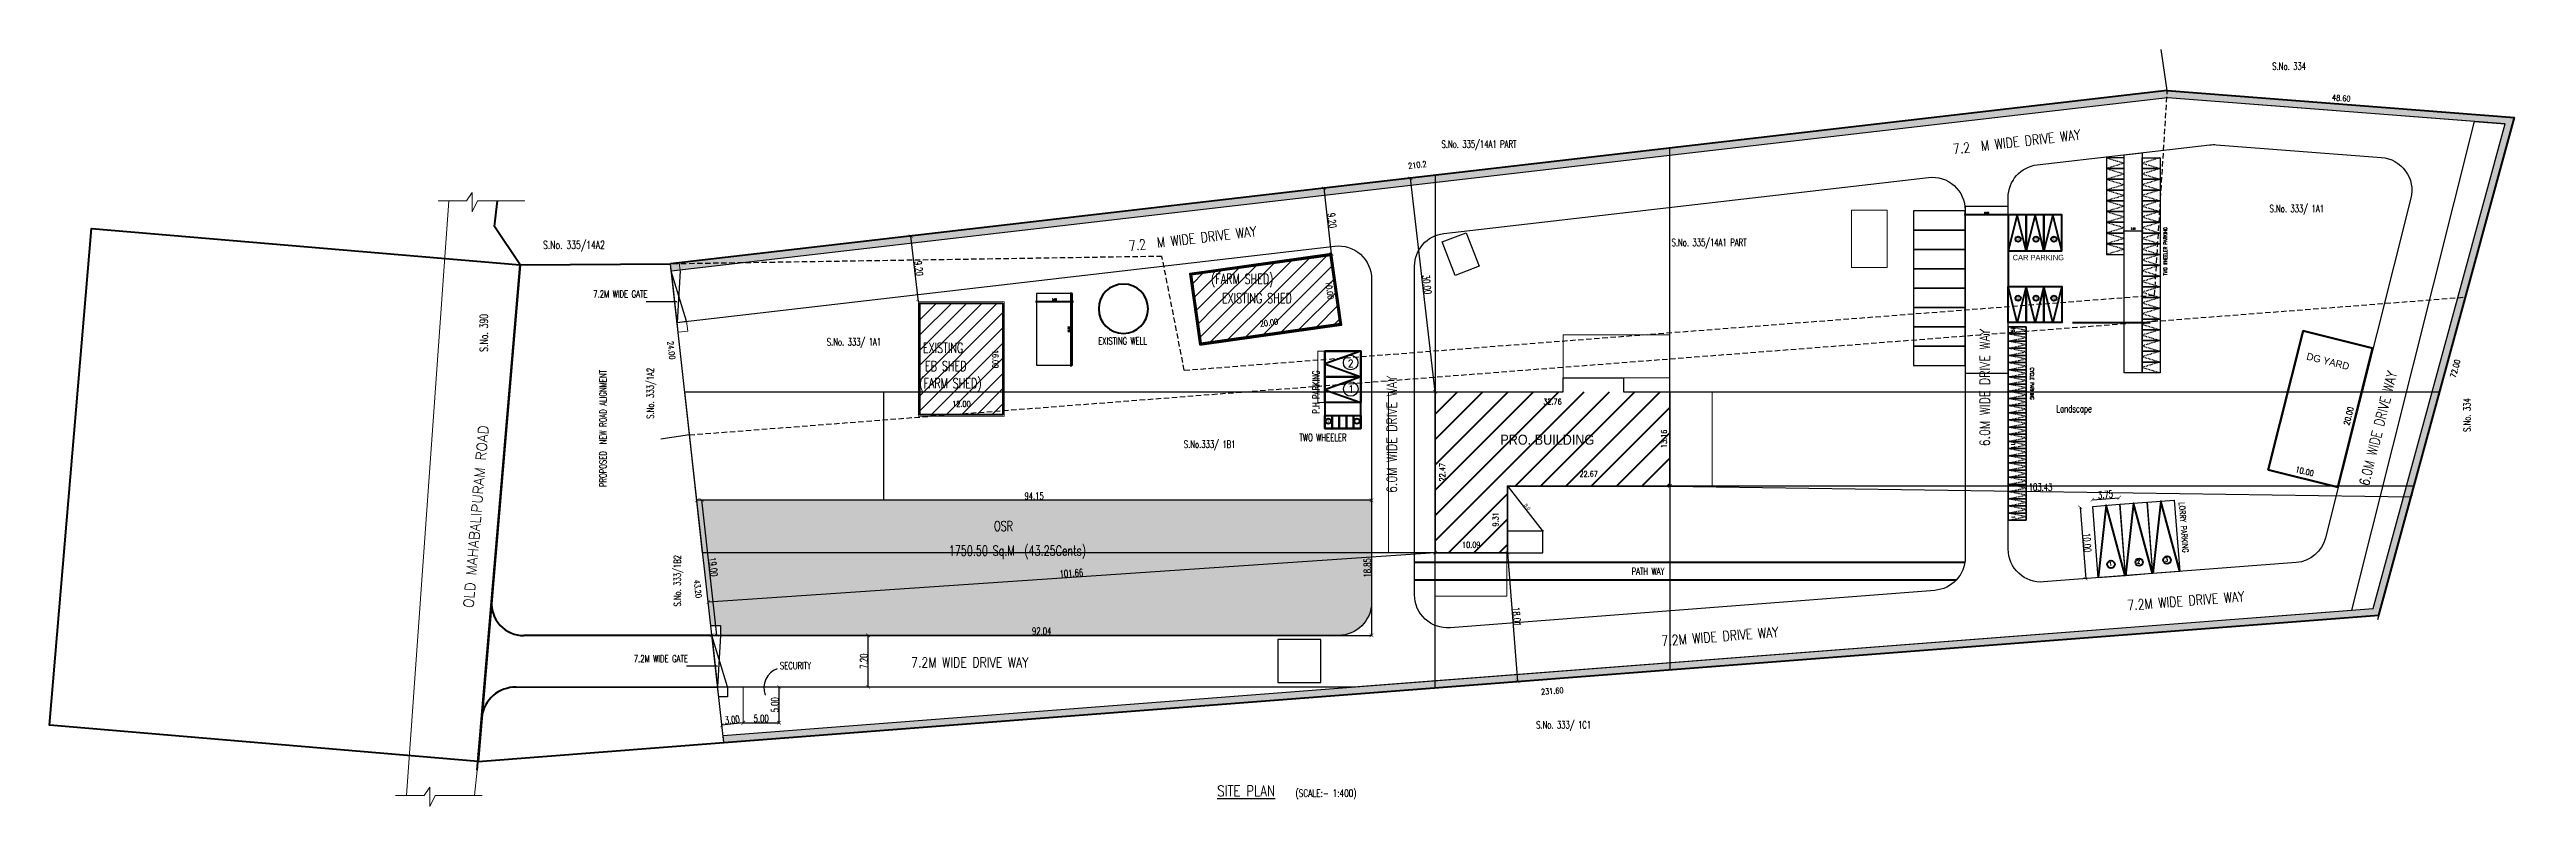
# Model space of a CAD drawing. Header units: metres. Extents: x 173383 to 173947, y -96409 to -96195.
# Drawn here: x 173382.7 to 173728.3, y -96391.5 to -96285.9 of the extents above; entities that cross this region are included whole.
import ezdxf
from ezdxf import colors
from ezdxf.entities.mleader import LeaderData, LeaderLine
from ezdxf.math import Vec2, Vec3

# ---------------------------------------------------------------- set-up
doc = ezdxf.new("R2010")
doc.units = ezdxf.units.M
doc.header["$LTSCALE"] = 3
doc.header["$MEASUREMENT"] = 0
for name, pattern in [('ACAD_ISO10W100', [18, 12, -3, 0, -3]), ('DASHED', [0.75, 0.5, -0.25]), ('HIDDEN', [0.375, 0.25, -0.125])]:
    doc.linetypes.add(name, pattern=pattern)
doc.layers.get('0').update_dxf_attribs({"linetype": 'CONTINUOUS', "lineweight": 50})
doc.layers.get('Defpoints').update_dxf_attribs({"linetype": 'CONTINUOUS'})
for name, color, linetype in [('2', 57, 'CONTINUOUS'), ('4', 43, 'CONTINUOUS'), ('8', 8, 'HIDDEN'), ('BLK_1_COVERED_AREA', 140, 'CONTINUOUS'), ('BLK_1_INTERNAL_VEHICULAR_ACCESS', 161, 'CONTINUOUS'), ('BLK_1_LVL_0_BLDG_FOOT_PRINT', 1, 'CONTINUOUS'), ('BLK_1_LVL_0_FRONT_SETBACK', 2, 'CONTINUOUS'), ('BLK_1_LVL_0_REAR_SETBACK', 11, 'CONTINUOUS'), ('BLK_1_LVL_0_SIDE_SETBACK1', 171, 'CONTINUOUS'), ('BLK_1_LVL_0_SIDE_SETBACK2', 102, 'CONTINUOUS'), ('BLK_1_PLANTATION_GREENSTRIP', 81, 'CONTINUOUS'), ('CYCLE_PARKING', 250, 'CONTINUOUS'), ('Hatch', 252, 'CONTINUOUS'), ('LORRY_PARKING', 175, 'CONTINUOUS'), ('PARKING_SLOT', 30, 'CONTINUOUS'), ('PLOT_BOUNDARY', 70, 'CONTINUOUS'), ('RWH', 130, 'CONTINUOUS'), ('SEPTIC_TANK', 146, 'CONTINUOUS'), ('SEPTIC_TANK_1', 146, 'CONTINUOUS'), ('SUMP', 4, 'CONTINUOUS'), ('TWO_WHEELER_DRIVE_WAY', 6, 'CONTINUOUS'), ('TWO_WHEELER_PARKING', 2, 'CONTINUOUS')]:
    doc.layers.add(name, color=color, linetype=linetype)
for name, color, linetype, lineweight in [('ARROW', 8, 'CONTINUOUS', 25), ('AU_SECTION LINES', 244, 'ACAD_ISO10W100', 25), ('BLK_1_FIRE_TENDER_MOVEMENT', 161, 'CONTINUOUS', 0), ('dim', 1, 'CONTINUOUS', 0), ('DRIVE_WAY', 254, 'CONTINUOUS', 50), ('ELECTRICAL_ROOM', 7, 'CONTINUOUS', 50), ('PER_AISLE_WIDTH', 5, 'CONTINUOUS', 50), ('ROAD_WIDTH', 7, 'CONTINUOUS', 50), ('SPECIAL_PARKING', 175, 'CONTINUOUS', 0)]:
    doc.layers.add(name, color=color, linetype=linetype, lineweight=lineweight)
doc.layers.add('DA_PARKING', color=1, linetype='CONTINUOUS', plot=False)
doc.styles.add('2', font='romanc.shx', dxfattribs={"width": 0.7, "height": 1})
doc.styles.add('3', font='romanc.shx', dxfattribs={"width": 0.7, "height": 1.4})
doc.styles.add('A', font='arial.ttf', dxfattribs={"width": 0.9, "height": 7.5})
doc.styles.add('J2', font='swissel.ttf', dxfattribs={"height": 4.75})
doc.styles.add('RW FONT', font='ARIALN.TTF', dxfattribs={"height": 0.5})
doc.styles.get("Standard").update_dxf_attribs({"font": 'romanc.shx', "width": 0.75, "height": 0.8})
doc.styles.add('style1', font='romanc.shx', dxfattribs={"width": 0.7, "height": 0.25})
doc.styles.add('style15', font='GOTHIC.TTF')
doc.styles.add('styler', font='romanc.shx', dxfattribs={"width": 0.7, "height": 0.25})
doc.dimstyles.new('1', dxfattribs={"dimtxt": 0.25, "dimasz": 0.15, "dimexe": 0.15, "dimexo": 0.15, "dimgap": 0.15, "dimtad": 1, "dimzin": 3, "dimdsep": 46, "dimtxsty": 'style1', "dimblk": 'ARCHTICK', "dimcen": 0, "dimdle": 0.15, "dimse1": 1, "dimse2": 1, "dimclrd": 8, "dimclre": 13, "dimclrt": 7, "dimadec": 0, "dimazin": 0, "dimtfac": 0.65, "dimtix": 1, "dimtofl": 0, "dimtmove": 0, "dimatfit": 3, "dimfxl": 0, "dimtolj": 1, "dimtzin": 0, "dimlwd": -1, "dimlwe": -1, "dimarcsym": 0})
doc.dimstyles.new('2', dxfattribs={"dimtxt": 1, "dimasz": 0.5, "dimexe": 0.18, "dimexo": 0.0625, "dimgap": 0.09, "dimtad": 1, "dimzin": 0, "dimdsep": 46, "dimtxsty": '2', "dimblk": 'ARCHTICK', "dimcen": 0.09, "dimse1": 1, "dimse2": 1, "dimclrd": 8, "dimclrt": 256, "dimadec": 0, "dimazin": 0, "dimtfac": 1, "dimtix": 1, "dimtofl": 0, "dimtmove": 0, "dimatfit": 3, "dimfxl": 0, "dimtolj": 1, "dimtzin": 0, "dimarcsym": 0})
doc.dimstyles.new('3', dxfattribs={"dimtxt": 0.8, "dimasz": 0.12, "dimexe": 0.18, "dimexo": 0.0625, "dimgap": 0.09, "dimtad": 1, "dimzin": 0, "dimdsep": 46, "dimtxsty": 'Standard', "dimblk": 'ARCHTICK', "dimcen": 0.09, "dimse1": 1, "dimse2": 1, "dimsd1": 1, "dimsd2": 1, "dimclrd": 8, "dimclrt": 256, "dimadec": 0, "dimazin": 0, "dimtfac": 1, "dimtix": 1, "dimtofl": 0, "dimtmove": 0, "dimatfit": 3, "dimfxl": 0, "dimtolj": 1, "dimtzin": 0, "dimarcsym": 0})
doc.dimstyles.new('LA', dxfattribs={"dimtxt": 0.5, "dimasz": 0.15, "dimexe": 0.15, "dimexo": 0.15, "dimgap": 0.15, "dimtad": 1, "dimzin": 3, "dimdsep": 46, "dimtxsty": 'style1', "dimblk": 'ARCHTICK', "dimcen": 0, "dimdle": 0.15, "dimclrd": 9, "dimclre": 9, "dimclrt": 7, "dimadec": 0, "dimazin": 0, "dimtfac": 0.65, "dimtofl": 0, "dimtmove": 0, "dimatfit": 3, "dimfxl": 0, "dimtolj": 1, "dimtzin": 0, "dimlwd": -1, "dimlwe": -1, "dimarcsym": 0})
pattern_1 = [(45, (173495.1497, -96333.8073), (-1.06066, 1.06066), [])]
pattern_2 = [(228.0127875, (404.8588, -427.7501), (-24, -27), [0.403608, -39.95726414]), (184.96974073, (404.5888, -428.05009), (36, 3), [0.692604, -68.567774284]), (132.51044708, (403.8988, -428.11009), (30, -33), [0.488364, -48.34809779]), (267.27368901, (402.7288, -428.86009), (3, 60), [0.630714, -62.440674125]), (292.83365418, (402.6988, -429.49009), (-15, 36), [0.618465, -61.228119384]), (357.27368901, (402.9388, -430.06009), (-60, 3), [0.630714, -62.440674125]), (37.694240467, (403.5688, -430.09009), (-39, -30), [0.834087, -82.574545647]), (72.255328375, (404.2288, -429.58009), (21, 66), [0.787464, -77.95896449]), (121.429565615, (404.4688, -428.83009), (-24, 39), [0.63285, -62.65221933]), (175.23635831, (404.1388, -428.2901), (33, -3), [0.722496, -35.402287736]), (222.3974378, (403.4188, -428.23009), (-36, -33), [0.934344, -92.500125014]), (138.81407483, (405.6988, -428.8901), (-21, 18), [0.318903, -31.57153444]), (171.46923439, (405.4588, -428.68009), (39, -6), [0.606711, -60.06453425]), (225, (404.8588, -428.59), (-3e-16, -3), [0.424263, -3.818377687]), (203.19859051, (404.6488, -428.2301), (15, 6), [0.228474, -22.618845318]), (291.8014095, (404.4388, -428.3201), (-3, 9), [0.323109, -15.83238542]), (30.96375653, (404.5588, -428.6201), (9, 6), [0.524787, -16.968068685]), (161.5650512, (405.0088, -428.3501), (6, -3), [0.379473, -9.10735998]), (16.38954033, (402.6988, -428.32009), (30, 9), [0.5316, -52.62853544]), (70.34617594, (403.2088, -428.1701), (-12, -33), [0.445983, -44.15222324]), (293.19859051, (405.0088, -427.7501), (-6, 15), [0.456945, -22.390374318]), (343.61045967, (405.1888, -428.17009), (-30, 9), [0.5316, -52.62853544]), (339.44395478, (402.6988, -430.1801), (-15, 6), [0.51264, -25.119371236]), (294.77514057, (403.1788, -430.3601), (-15, 33), [0.429534, -42.52392919]), (66.80140949, (405.0388, -430.7501), (6, 15), [0.456945, -22.390374318]), (17.35402464, (405.2188, -430.33009), (-39, -12), [0.502893, -49.786270843]), (69.44395478, (403.5688, -430.7501), (-6, -15), [0.25632, -25.375691236]), (101.30993247, (404.8588, -430.7501), (-3, 12), [0.15297, -15.14408854]), (165.96375653, (404.8288, -430.6001), (9, -3), [0.618465, -11.750851877]), (186.00900596, (404.2288, -430.45009), (30, 3), [0.57315, -56.741769524]), (303.69006753, (404.5588, -428.8901), (-3, 6), [0.432666, -10.383987826]), (353.15722659, (404.7988, -429.25009), (51, -6), [0.755382, -74.78268787]), (60.9453959, (405.5488, -429.3401), (-12, -21), [0.308868, -30.578022423]), (90, (405.6988, -429.07), (-3, 3), [0.18, -2.82]), (120.25643716, (404.1688, -430.3601), (12, -21), [0.416772, -41.26055997]), (48.0127875, (403.9588, -430.0001), (24, 27), [0.807216, -39.55365614]), (0, (404.4988, -429.4), (3, 3), [0.78, -2.22]), (325.30484647, (405.2788, -429.40009), (30, -21), [0.474342, -46.959822903]), (254.0546041, (405.6688, -429.6701), (-3, -12), [0.436806, -21.40352367]), (207.645975364, (405.5488, -430.09009), (-57, -30), [0.711195, -70.408422547]), (175.42607874, (404.9188, -430.42009), (-39, 3), [0.752397, -74.487220224])]

msp = doc.modelspace()

# ---------------------------------------------------------------- texts
at = {"ltscale": 400, "style": '3'}
for s, height, rotation, width, p in [('7.2  M WIDE DRIVE WAY', 1.4, 6.62261, 0.8, (173648.392, -96300.486)), ('7.2  M WIDE DRIVE WAY', 1.4, 6.62261, 0.8, (173533.407, -96313.991)), ('(FARM SHED)', 1.4, 0.01524, 0.7, (173544.802, -96318.593)), ('6.0M WIDE DRIVE WAY', 1.4, 90.01524, 0.8, (173653.452, -96341.244)), ('EXISTING', 1.4, 0.01524, 0.7, (173504.583, -96328.209)), ('(FARM SHED)', 1.4, 0.01524, 0.7, (173504.084, -96333.159)), ('EB SHED', 1.4, 0.01524, 0.7, (173504.882, -96330.747)), ('2', 1, 0.01524, 0.96, (173563.875, -96330.183)), ('6.0M WIDE DRIVE WAY', 1.4, 90.01524, 0.8, (173570.72, -96347.766)), ('6.0M WIDE DRIVE WAY', 1.4, 75.92747, 0.8, (173706.323, -96346.856)), ('1', 1, 0.01524, 0.96, (173563.917, -96333.772)), ('7.2M WIDE DRIVE WAY', 1.4, 4.41867, 0.8, (173672.699, -96364.139)), ('7.2M WIDE DRIVE WAY', 1.4, 4.41867, 0.8, (173607.694, -96369.106)), ('7.2M WIDE DRIVE WAY', 1.4, 0.01524, 0.8, (173502.944, -96372.108)), ('(SCALE:- 1:400)', 1, 0.01524, 0.75, (173556.575, -96390.158))]:
    msp.add_text(s, height=height, rotation=rotation, dxfattribs=dict(at, width=width)).set_placement(p)
at = {"style": 'J2', "width": 0.96}
for s, p in [('3', (173657.248, -96312.456)), ('4', (173659.748, -96312.456)), ('5', (173662.248, -96312.456)), ('6', (173657.306, -96320.748)), ('7', (173659.806, -96320.747)), ('8', (173662.306, -96320.747)), ('5', (173561.021, -96337.921)), ('1', (173565.021, -96337.921))]:
    msp.add_text(s, height=0.323, dxfattribs=at).set_placement(p)
at = {"style": '3', "width": 0.7}
for s, p in [('PROPOSED  NEW ROAD ALIGNMENT', (173460.451, -96346.942)), ('S.No. 333/1A2', (173467.055, -96337.407)), ('S.No. 333/1B2', (173470.814, -96363.622))]:
    msp.add_text(s, height=1, rotation=90.01524, dxfattribs=at).set_placement(p)
at = {"ltscale": 400, "style": '3'}
msp.add_text('OLD MAHABALIPURAM ROAD ', height=1.4, rotation=85.17972, dxfattribs=at).set_placement((173441.847, -96363.858))
at = {"width": 0.75}
msp.add_text('LORRY PARKING', height=0.8, rotation=274.41867, dxfattribs=at).set_placement((173679.836, -96349.076))
at = {"ltscale": 400, "attachment_point": 1, "style": '3'}
for s, insert, char_height, rotation in [('S.No. 334', (173692.875, -96287.708), 1, 0.01524), ('S.No. 335/14A2', (173451.583, -96312.582), 1.12, 0.01524), ('S.No. 390', (173442.766, -96328.057), 1.12, 90.01524), ('S.No. 334', (173719.541, -96339.244), 1, 90.01524), ('OSR', (173514.508, -96351.681), 1.4, 0.01524), ('1750.50 Sq.M  (43.25Cents)', (173508.193, -96355.112), 1.4, 0.01524)]:
    msp.add_mtext(s, dxfattribs=dict(at, insert=insert, char_height=char_height, rotation=rotation))
at = {"insert": (173656.655, -96314.529), "char_height": 0.75, "width": 33.77022, "attachment_point": 1, "style": 'style15'}
msp.add_mtext('CAR PARKING', dxfattribs=at)
at = {"ltscale": 400, "width": 9.21913, "attachment_point": 1, "rotation": 0.01524, "style": '3'}
for s, insert, char_height in [('EXISTING SHED', (173546.321, -96319.881), 1.4), ('EXISTING WELL', (173529.052, -96326.042), 1), ('SECURITY', (173484.632, -96371.352), 1)]:
    msp.add_mtext(s, dxfattribs=dict(at, insert=insert, char_height=char_height))
at = {"insert": (173697.807, -96328.162), "char_height": 1, "width": 8.27402, "attachment_point": 1, "rotation": 345.91223, "style": 'style15'}
msp.add_mtext('DG YARD ', dxfattribs=at)
at = {"lineweight": 0, "insert": (173585.157, -96339.623), "char_height": 1.4, "attachment_point": 1, "style": 'A'}
msp.add_mtext('PRO. BUILDING', dxfattribs=at)
at = {"ltscale": 400, "insert": (173605.763, -96358.698), "char_height": 1, "attachment_point": 5, "style": '3'}
msp.add_mtext('PATH WAY', dxfattribs=at)
at = {"layer": 'ARROW', "style": '2', "width": 0.7}
msp.add_text('P.H PARKING', height=1, rotation=90, dxfattribs=at).set_placement((173559.941, -96336.701))
msp.add_text('TWO WHEELER', height=1, dxfattribs=at).set_placement((173557.126, -96340.521))
at = {"layer": 'ARROW', "char_height": 1, "attachment_point": 1, "style": '2'}
for s, insert in [('S.No. 335/14A1 PART', (173576.938, -96298.579)), ('S.No. 333/ 1A1', (173692.489, -96307.572)), ('S.No. 335/14A1 PART', (173609.048, -96312.306)), ('S.No. 333/ 1A1', (173491.174, -96326.175)), ('S.No.333/ 1B1', (173541.001, -96340.46)), ('S.No. 333/ 1C1', (173590.142, -96379.616))]:
    msp.add_mtext(s, dxfattribs=dict(at, insert=insert))
for s, insert, width in [('7.2M WIDE GATE', (173458.597, -96319.492), 9.21913), ('Landscape', (173662.744, -96335.508), 33.77022), ('7.2M WIDE GATE', (173464.249, -96370.375), 9.21913)]:
    msp.add_mtext(s, dxfattribs=dict(at, insert=insert, width=width))
at = {"layer": 'AU_SECTION LINES', "style": 'styler'}
for s, rotation, p in [('29', 270, (173656.415, -96324.511, -6.89)), ('11', 270, (173656.45, -96340.74, -6.89)), ('1', 270, (173656.485, -96350.909, -6.89)), ('1', 4.40342, (173670.084, -96357.93)), ('2', 4.40342, (173674.009, -96357.628)), ('3', 4.40342, (173677.905, -96357.328))]:
    msp.add_text(s, height=0.5, rotation=rotation, dxfattribs=at).set_placement(p)
at = {"layer": 'AU_SECTION LINES', "style": 'styler', "width": 0.8}
msp.add_text('%%USITE PLAN', height=1.5, dxfattribs=at).set_placement((173545.649, -96390.094))
at = {"layer": 'AU_SECTION LINES', "char_height": 0.5, "style": 'styler'}
for s, width, insert, attachment_point, rotation in [('TWO WHEELER PARKING', 10.68489, (173677.945, -96314.046), 5, 90), ('CYCLE PARKING', 10.17564, (173659.605, -96334.724), 3, 270)]:
    msp.add_mtext_dynamic_manual_height_columns(s, width=width, gutter_width=12.5, heights=[0], dxfattribs=dict(at, insert=insert, attachment_point=attachment_point, rotation=rotation))

# ---------------------------------------------------------------- blocks, each defined once
blk = doc.blocks.new('_ArchTick')
at = {"color": 0, "const_width": 0.15}
blk.add_lwpolyline([(-0.5, -0.5), (0.5, 0.5)], dxfattribs=at)
blk = doc.blocks.new('*D2')
at = {"layer": 'Defpoints', "color": 0, "ltscale": 5}
for p in [(173520.44, -96319.95), (173525.44, -96319.95), (173525.44, -96321.05)]:
    blk.add_point(p, dxfattribs=at)
at = {"layer": 'ELECTRICAL_ROOM', "color": 8, "ltscale": 5}
blk.add_line((173520.29, -96321.05), (173525.59, -96321.05), dxfattribs=at)
at = {"layer": 'ELECTRICAL_ROOM', "color": 8, "ltscale": 5, "xscale": 0.15, "yscale": 0.15, "zscale": 0.15, "rotation": 180}
blk.add_blockref('_ArchTick', (173520.44, -96321.05), dxfattribs=at)
at = {"layer": 'ELECTRICAL_ROOM', "color": 8, "ltscale": 5, "xscale": 0.15, "yscale": 0.15, "zscale": 0.15}
blk.add_blockref('_ArchTick', (173525.44, -96321.05), dxfattribs=at)
at = {"layer": 'ELECTRICAL_ROOM', "color": 7, "lineweight": -2, "ltscale": 5, "insert": (173522.94, -96320.77), "char_height": 0.25, "attachment_point": 5, "style": 'style1'}
blk.add_mtext('\\A1;5.00', dxfattribs=at)
blk = doc.blocks.new('*D3')
at = {"layer": 'Defpoints', "color": 0, "ltscale": 5}
for p in [(173525.44, -96319.95), (173525.23, -96329.95), (173525.44, -96329.95)]:
    blk.add_point(p, dxfattribs=at)
at = {"layer": 'ELECTRICAL_ROOM', "color": 8, "ltscale": 5}
blk.add_line((173525.23, -96319.8), (173525.23, -96330.1), dxfattribs=at)
at = {"layer": 'ELECTRICAL_ROOM', "color": 8, "ltscale": 5, "xscale": 0.15, "yscale": 0.15, "zscale": 0.15}
for p, rotation in [((173525.23, -96319.95), 90), ((173525.23, -96329.95), 270)]:
    blk.add_blockref('_ArchTick', p, dxfattribs=dict(at, rotation=rotation))
at = {"layer": 'ELECTRICAL_ROOM', "color": 7, "lineweight": -2, "ltscale": 5, "insert": (173524.95, -96324.95), "char_height": 0.25, "attachment_point": 5, "rotation": 90, "style": 'style1'}
blk.add_mtext('\\A1;10.00', dxfattribs=at)
blk = doc.blocks.new('*D150')
at = {"layer": 'Defpoints', "color": 0, "ltscale": 400}
for p in [(173692.29, -96344.52), (173692.42, -96344.01), (173701.99, -96346.95)]:
    blk.add_point(p, dxfattribs=at)
at = {"layer": 'dim', "ltscale": 400, "insert": (173697.39, -96344.75), "char_height": 0.8, "attachment_point": 5, "rotation": 345.9122, "line_spacing_factor": 0.6}
blk.add_mtext('\\A1;10.00', dxfattribs=at)
blk = doc.blocks.new('*D151')
at = {"layer": 'Defpoints', "color": 0, "ltscale": 400}
for p in [(173706.86, -96327.55), (173701.56, -96346.84), (173701.99, -96346.95)]:
    blk.add_point(p, dxfattribs=at)
at = {"layer": 'dim', "ltscale": 400, "insert": (173703.52, -96337.02), "char_height": 0.8, "attachment_point": 5, "rotation": 75.9122, "line_spacing_factor": 0.6}
blk.add_mtext('\\A1;20.00', dxfattribs=at)
blk = doc.blocks.new('*D152')
at = {"layer": 'Defpoints', "color": 0, "ltscale": 5}
for p in [(173503.96, -96332.98), (173515.96, -96332.97), (173515.96, -96335.82)]:
    blk.add_point(p, dxfattribs=at)
at = {"layer": '2', "ltscale": 5, "insert": (173509.96, -96335.33), "char_height": 0.8, "attachment_point": 5, "rotation": 0.0152, "line_spacing_factor": 0.6}
blk.add_mtext('\\A1;12.00', dxfattribs=at)
blk = doc.blocks.new('*D153')
at = {"layer": 'Defpoints', "color": 0, "ltscale": 5}
for p in [(173514.21, -96321.06), (173515.95, -96321.06), (173515.96, -96337.06)]:
    blk.add_point(p, dxfattribs=at)
at = {"layer": '2', "ltscale": 5, "insert": (173514.71, -96329.06), "char_height": 0.8, "attachment_point": 5, "rotation": 270.0152, "line_spacing_factor": 0.6}
blk.add_mtext('\\A1;16.00', dxfattribs=at)
blk = doc.blocks.new('*D133')
at = {"layer": '4', "color": 8, "lineweight": -2, "ltscale": 5}
blk.add_line((173496.93, -96374.83), (173496.93, -96367.63), dxfattribs=at)
at = {"layer": 'Defpoints', "color": 0, "ltscale": 5}
for p in [(173495.94, -96367.63), (173496.93, -96367.63), (173495.94, -96374.83)]:
    blk.add_point(p, dxfattribs=at)
at = {"layer": '4', "color": 8, "lineweight": -2, "ltscale": 5, "xscale": 0.5, "yscale": 0.5, "zscale": 0.5}
for p, rotation in [((173496.93, -96367.63), 90), ((173496.93, -96374.83), 270)]:
    blk.add_blockref('_ArchTick', p, dxfattribs=dict(at, rotation=rotation))
at = {"layer": '4', "ltscale": 5, "insert": (173496.34, -96371.23), "char_height": 1, "attachment_point": 5, "rotation": 90, "line_spacing_factor": 0.6, "style": '2'}
blk.add_mtext('\\A1;7.20', dxfattribs=at)
blk = doc.blocks.new('*D120')
at = {"layer": 'Defpoints', "color": 0, "ltscale": 400}
for p in [(173608.81, -96333.64), (173608.48, -96346.8), (173608.81, -96346.8)]:
    blk.add_point(p, dxfattribs=at)
at = {"ltscale": 400, "insert": (173607.99, -96340.22), "char_height": 0.8, "attachment_point": 5, "rotation": 90}
blk.add_mtext('\\A1;13.16', dxfattribs=at)
blk = doc.blocks.new('*D121')
at = {"layer": 'Defpoints', "color": 0, "ltscale": 400}
for p in [(173576.05, -96333.64), (173608.81, -96333.64), (173608.81, -96335.51)]:
    blk.add_point(p, dxfattribs=at)
at = {"ltscale": 400, "insert": (173592.43, -96335.02), "char_height": 0.8, "attachment_point": 5}
blk.add_mtext('\\A1;32.76', dxfattribs=at)
blk = doc.blocks.new('*D122')
at = {"layer": 'Defpoints', "color": 0, "ltscale": 400}
for p in [(173576.05, -96333.64), (173576.05, -96356.11), (173577.54, -96356.11)]:
    blk.add_point(p, dxfattribs=at)
at = {"ltscale": 400, "insert": (173577.05, -96344.87), "char_height": 0.8, "attachment_point": 5, "rotation": 90}
blk.add_mtext('\\A1;22.47', dxfattribs=at)
blk = doc.blocks.new('*D123')
at = {"layer": 'Defpoints', "color": 0, "ltscale": 400}
for p in [(173576.05, -96356.11), (173586.15, -96355.49), (173586.15, -96356.11)]:
    blk.add_point(p, dxfattribs=at)
at = {"ltscale": 400, "insert": (173581.1, -96355), "char_height": 0.8, "attachment_point": 5}
blk.add_mtext('\\A1;10.09', dxfattribs=at)
blk = doc.blocks.new('*D124')
at = {"layer": 'Defpoints', "color": 0, "ltscale": 400}
for p in [(173586.15, -96346.8), (173584.98, -96356.11), (173586.15, -96356.11)]:
    blk.add_point(p, dxfattribs=at)
at = {"ltscale": 400, "insert": (173584.49, -96351.45), "char_height": 0.8, "attachment_point": 5, "rotation": 90}
blk.add_mtext('\\A1;9.31', dxfattribs=at)
blk = doc.blocks.new('*D125')
at = {"layer": 'Defpoints', "color": 0, "ltscale": 400}
for p in [(173608.81, -96345.59), (173586.15, -96346.8), (173608.81, -96346.8)]:
    blk.add_point(p, dxfattribs=at)
at = {"ltscale": 400, "insert": (173597.48, -96345.1), "char_height": 0.8, "attachment_point": 5}
blk.add_mtext('\\A1;22.67', dxfattribs=at)
blk = doc.blocks.new('*D126')
at = {"layer": 'Defpoints', "color": 0, "ltscale": 400}
for p in [(173469.35, -96315.81), (173470.33, -96339.85), (173472.02, -96339.66)]:
    blk.add_point(p, dxfattribs=at)
at = {"layer": 'dim', "ltscale": 400, "insert": (173469.49, -96327.86), "char_height": 0.8, "attachment_point": 5, "rotation": 276.374}
blk.add_mtext('\\A1;24.00', dxfattribs=at)
blk = doc.blocks.new('*D127')
at = {"layer": 'Defpoints', "color": 0, "ltscale": 5}
for p in [(173472.02, -96339.66), (173475.09, -96382.78), (173476.81, -96382.59)]:
    blk.add_point(p, dxfattribs=at)
at = {"layer": '2', "ltscale": 5, "insert": (173473.17, -96361.14), "char_height": 0.8, "attachment_point": 5, "rotation": 276.374}
blk.add_mtext('\\A1;43.20', dxfattribs=at)
blk = doc.blocks.new('*D128')
at = {"layer": 'Defpoints', "color": 0, "ltscale": 5}
for p in [(173561.62, -96314.38), (173561.55, -96324.49), (173563.01, -96324.28)]:
    blk.add_point(p, dxfattribs=at)
at = {"layer": '2', "ltscale": 5, "insert": (173561.34, -96319.47), "char_height": 0.8, "attachment_point": 5, "rotation": 278.0152}
blk.add_mtext('\\A1;10.00', dxfattribs=at)
blk = doc.blocks.new('*D129')
at = {"layer": 'Defpoints', "color": 0, "ltscale": 5}
for p in [(173563.01, -96324.28), (173543.04, -96325.88), (173543.21, -96327.07)]:
    blk.add_point(p, dxfattribs=at)
at = {"layer": '2', "ltscale": 5, "insert": (173552.87, -96324), "char_height": 0.8, "attachment_point": 5, "rotation": 8.0152}
blk.add_mtext('\\A1;20.00', dxfattribs=at)
blk = doc.blocks.new('*D130')
at = {"layer": '2', "color": 8, "lineweight": -2, "ltscale": 400}
blk.add_line((173666.06, -96349.76), (173666.83, -96359.73), dxfattribs=at)
at = {"layer": 'Defpoints', "color": 0, "ltscale": 400}
for p in [(173667.83, -96349.63), (173666.83, -96359.73), (173668.59, -96359.6)]:
    blk.add_point(p, dxfattribs=at)
at = {"layer": '2', "color": 8, "lineweight": -2, "ltscale": 400, "xscale": 0.5, "yscale": 0.5, "zscale": 0.5}
for p, rotation in [((173666.06, -96349.76), 94.40342291346002), ((173666.83, -96359.73), 274.40342291346)]:
    blk.add_blockref('_ArchTick', p, dxfattribs=dict(at, rotation=rotation))
at = {"layer": '2', "ltscale": 400, "insert": (173667.03, -96354.7), "char_height": 1, "attachment_point": 5, "rotation": 274.4034, "style": '2'}
blk.add_mtext('\\A1;10.00', dxfattribs=at)
blk = doc.blocks.new('*D131')
at = {"layer": '2', "color": 8, "lineweight": -2, "ltscale": 400}
blk.add_line((173667.76, -96348.71), (173671.5, -96348.42), dxfattribs=at)
at = {"layer": 'Defpoints', "color": 0, "ltscale": 400}
for p in [(173667.83, -96349.63), (173671.5, -96348.42), (173671.57, -96349.34)]:
    blk.add_point(p, dxfattribs=at)
at = {"layer": '2', "color": 8, "lineweight": -2, "ltscale": 400, "xscale": 0.5, "yscale": 0.5, "zscale": 0.5}
for p, rotation in [((173667.76, -96348.71), 184.4034229131679), ((173671.5, -96348.42), 4.403422913167998)]:
    blk.add_blockref('_ArchTick', p, dxfattribs=dict(at, rotation=rotation))
at = {"layer": '2', "ltscale": 400, "insert": (173669.58, -96347.98), "char_height": 1, "attachment_point": 5, "rotation": 4.4034, "style": '2'}
blk.add_mtext('\\A1;3.75', dxfattribs=at)
blk = doc.blocks.new('*D132')
at = {"layer": 'Defpoints', "color": 0, "ltscale": 5}
for p in [(173707.73, -96364.81), (173476.81, -96382.59), (173476.98, -96384.78)]:
    blk.add_point(p, dxfattribs=at)
at = {"layer": '2', "ltscale": 5, "insert": (173592.4, -96375.4), "char_height": 0.8, "attachment_point": 5, "rotation": 4.4034}
blk.add_mtext('\\A1;231.60', dxfattribs=at)
blk = doc.blocks.new('*D66')
at = {"layer": 'Defpoints', "color": 0, "ltscale": 5}
for p in [(173726.67, -96295.34), (173728.33, -96295.8), (173707.73, -96364.81)]:
    blk.add_point(p, dxfattribs=at)
at = {"layer": '2', "ltscale": 5, "insert": (173718.39, -96330.4), "char_height": 0.8, "attachment_point": 5, "rotation": 74.7503}
blk.add_mtext('\\A1;72.00', dxfattribs=at)
blk = doc.blocks.new('*D67')
at = {"layer": 'Defpoints', "color": 0, "ltscale": 5}
for p in [(173678.21, -96291.61), (173678.24, -96291.28), (173726.67, -96295.34)]:
    blk.add_point(p, dxfattribs=at)
at = {"layer": '2', "ltscale": 5, "insert": (173702.5, -96292.66), "char_height": 0.8, "attachment_point": 5, "rotation": 355.5971}
blk.add_mtext('\\A1;48.60', dxfattribs=at)
blk = doc.blocks.new('*D68')
at = {"layer": '4', "color": 8, "lineweight": -2, "ltscale": 5}
blk.add_line((173473.68, -96348.71), (173475.79, -96367.59), dxfattribs=at)
at = {"layer": 'Defpoints', "color": 0, "ltscale": 5}
for p in [(173473.03, -96348.78), (173475.14, -96367.66), (173475.79, -96367.59)]:
    blk.add_point(p, dxfattribs=at)
at = {"layer": '4', "color": 8, "lineweight": -2, "ltscale": 5, "xscale": 0.5, "yscale": 0.5, "zscale": 0.5}
for p, rotation in [((173473.68, -96348.71), 96.37633623288498), ((173475.79, -96367.59), 276.376336232885)]:
    blk.add_blockref('_ArchTick', p, dxfattribs=dict(at, rotation=rotation))
at = {"layer": '4', "ltscale": 5, "insert": (173475.32, -96358.08), "char_height": 1, "attachment_point": 5, "rotation": 276.3763, "style": '2'}
blk.add_mtext('\\A1;19.00', dxfattribs=at)
blk = doc.blocks.new('*D69')
at = {"layer": '4', "color": 8, "lineweight": -2, "ltscale": 5}
blk.add_line((173567.18, -96348.78), (173473.04, -96348.78), dxfattribs=at)
at = {"layer": 'Defpoints', "color": 0, "ltscale": 5}
for p in [(173473.04, -96348.78), (173473.04, -96348.78), (173567.18, -96348.78)]:
    blk.add_point(p, dxfattribs=at)
at = {"layer": '4', "color": 8, "lineweight": -2, "ltscale": 5, "xscale": 0.5, "yscale": 0.5, "zscale": 0.5, "rotation": 180}
blk.add_blockref('_ArchTick', (173473.04, -96348.78), dxfattribs=at)
at = {"layer": '4', "color": 8, "lineweight": -2, "ltscale": 5, "xscale": 0.5, "yscale": 0.5, "zscale": 0.5}
blk.add_blockref('_ArchTick', (173567.18, -96348.78), dxfattribs=at)
at = {"layer": '4', "ltscale": 5, "insert": (173520.11, -96348.19), "char_height": 1, "attachment_point": 5, "style": '2'}
blk.add_mtext('\\A1;94.15', dxfattribs=at)
blk = doc.blocks.new('*D70')
at = {"layer": '4', "color": 8, "lineweight": -2, "ltscale": 5}
blk.add_line((173567.18, -96348.78), (173567.18, -96367.63), dxfattribs=at)
at = {"layer": 'Defpoints', "color": 0, "ltscale": 5}
for p in [(173560.75, -96348.78), (173560.75, -96367.63), (173567.18, -96367.63)]:
    blk.add_point(p, dxfattribs=at)
at = {"layer": '4', "color": 8, "lineweight": -2, "ltscale": 5, "xscale": 0.5, "yscale": 0.5, "zscale": 0.5}
for p, rotation in [((173567.18, -96348.78), 90), ((173567.18, -96367.63), 270)]:
    blk.add_blockref('_ArchTick', p, dxfattribs=dict(at, rotation=rotation))
at = {"layer": '4', "ltscale": 5, "insert": (173566.59, -96358.21), "char_height": 1, "attachment_point": 5, "rotation": 90, "style": '2'}
blk.add_mtext('\\A1;18.85', dxfattribs=at)
blk = doc.blocks.new('*D71')
at = {"layer": '4', "color": 8, "lineweight": -2, "ltscale": 5}
blk.add_line((173475.14, -96367.63), (173567.18, -96367.63), dxfattribs=at)
at = {"layer": 'Defpoints', "color": 0, "ltscale": 5}
for p in [(173567.18, -96362.58), (173475.14, -96367.63), (173567.18, -96367.63)]:
    blk.add_point(p, dxfattribs=at)
at = {"layer": '4', "color": 8, "lineweight": -2, "ltscale": 5, "xscale": 0.5, "yscale": 0.5, "zscale": 0.5, "rotation": 180}
blk.add_blockref('_ArchTick', (173475.14, -96367.63), dxfattribs=at)
at = {"layer": '4', "color": 8, "lineweight": -2, "ltscale": 5, "xscale": 0.5, "yscale": 0.5, "zscale": 0.5}
blk.add_blockref('_ArchTick', (173567.18, -96367.63), dxfattribs=at)
at = {"layer": '4', "ltscale": 5, "insert": (173521.16, -96367.04), "char_height": 1, "attachment_point": 5, "style": '2'}
blk.add_mtext('\\A1;92.04', dxfattribs=at)
blk = doc.blocks.new('*D72')
at = {"layer": '4', "color": 8, "lineweight": -2, "ltscale": 5}
blk.add_line((173503.95, -96321.06), (173502.89, -96311.92), dxfattribs=at)
at = {"layer": 'Defpoints', "color": 0, "ltscale": 5}
for p in [(173502.89, -96311.92), (173502.89, -96311.92), (173503.95, -96321.06)]:
    blk.add_point(p, dxfattribs=at)
at = {"layer": '4', "color": 8, "lineweight": -2, "ltscale": 5, "xscale": 0.5, "yscale": 0.5, "zscale": 0.5}
for p, rotation in [((173502.89, -96311.92), 96.6073679365355), ((173503.95, -96321.06), 276.6073679365355)]:
    blk.add_blockref('_ArchTick', p, dxfattribs=dict(at, rotation=rotation))
at = {"layer": '4', "ltscale": 5, "insert": (173504.01, -96316.42), "char_height": 1, "attachment_point": 5, "rotation": 276.6074, "style": '2'}
blk.add_mtext('\\A1;9.20', dxfattribs=at)
blk = doc.blocks.new('*D73')
at = {"layer": '4', "color": 8, "lineweight": -2, "ltscale": 5}
blk.add_line((173561.62, -96314.38), (173560.56, -96305.24), dxfattribs=at)
at = {"layer": 'Defpoints', "color": 0, "ltscale": 5}
for p in [(173560.56, -96305.24), (173560.56, -96305.24), (173561.62, -96314.38)]:
    blk.add_point(p, dxfattribs=at)
at = {"layer": '4', "color": 8, "lineweight": -2, "ltscale": 5, "xscale": 0.5, "yscale": 0.5, "zscale": 0.5}
for p, rotation in [((173560.56, -96305.24), 96.60736793654586), ((173561.62, -96314.38), 276.6073679365459)]:
    blk.add_blockref('_ArchTick', p, dxfattribs=dict(at, rotation=rotation))
at = {"layer": '4', "ltscale": 5, "insert": (173561.68, -96309.74), "char_height": 1, "attachment_point": 5, "rotation": 276.6074, "style": '2'}
blk.add_mtext('\\A1;9.20', dxfattribs=at)
blk = doc.blocks.new('*D74')
at = {"layer": '2', "color": 8, "lineweight": -2, "ltscale": 5}
blk.add_line((173586.15, -96356.11), (173587.53, -96374.06), dxfattribs=at)
at = {"layer": 'Defpoints', "color": 0, "ltscale": 5}
for p in [(173586.15, -96356.11), (173587.53, -96374.06), (173587.53, -96374.06)]:
    blk.add_point(p, dxfattribs=at)
at = {"layer": '2', "color": 8, "lineweight": -2, "ltscale": 5, "xscale": 0.5, "yscale": 0.5, "zscale": 0.5}
for p, rotation in [((173586.15, -96356.11), 94.40342291356012), ((173587.53, -96374.06), 274.4034229135601)]:
    blk.add_blockref('_ArchTick', p, dxfattribs=dict(at, rotation=rotation))
at = {"layer": '2', "ltscale": 5, "insert": (173587.43, -96365.04), "char_height": 1, "attachment_point": 5, "rotation": 274.4034, "style": '2'}
blk.add_mtext('\\A1;18.01', dxfattribs=at)
blk = doc.blocks.new('*D75')
at = {"layer": '2', "color": 8, "lineweight": -2, "ltscale": 5}
blk.add_line((173576.05, -96333.64), (173572.6, -96303.85), dxfattribs=at)
at = {"layer": 'Defpoints', "color": 0, "ltscale": 5}
for p in [(173572.6, -96303.85), (173572.6, -96303.85), (173576.05, -96333.64)]:
    blk.add_point(p, dxfattribs=at)
at = {"layer": '2', "color": 8, "lineweight": -2, "ltscale": 5, "xscale": 0.5, "yscale": 0.5, "zscale": 0.5}
for p, rotation in [((173572.6, -96303.85), 96.60736793642322), ((173576.05, -96333.64), 276.6073679364232)]:
    blk.add_blockref('_ArchTick', p, dxfattribs=dict(at, rotation=rotation))
at = {"layer": '2', "ltscale": 5, "insert": (173574.91, -96318.68), "char_height": 1, "attachment_point": 5, "rotation": 276.6074, "style": '2'}
blk.add_mtext('\\A1;30.00', dxfattribs=at)
blk = doc.blocks.new('*D76')
at = {"layer": '2', "color": 8, "lineweight": -2, "ltscale": 5}
blk.add_line((173576.05, -96356.11), (173474.62, -96363), dxfattribs=at)
at = {"layer": 'Defpoints', "color": 0, "ltscale": 5}
for p in [(173576.05, -96356.11), (173474.62, -96363), (173474.62, -96363)]:
    blk.add_point(p, dxfattribs=at)
at = {"layer": '2', "color": 8, "lineweight": -2, "ltscale": 5, "xscale": 0.5, "yscale": 0.5, "zscale": 0.5}
for p, rotation in [((173576.05, -96356.11), 3.888029268576974), ((173474.62, -96363), 183.888029268577)]:
    blk.add_blockref('_ArchTick', p, dxfattribs=dict(at, rotation=rotation))
at = {"layer": '2', "ltscale": 5, "insert": (173525.3, -96358.96), "char_height": 1, "attachment_point": 5, "rotation": 3.888, "style": '2'}
blk.add_mtext('\\A1;101.66', dxfattribs=at)
blk = doc.blocks.new('*D77')
at = {"layer": '2', "color": 8, "lineweight": -2, "ltscale": 5}
blk.add_line((173608.81, -96346.8), (173712.23, -96348.3), dxfattribs=at)
at = {"layer": 'Defpoints', "color": 0, "ltscale": 5}
for p in [(173608.81, -96346.8), (173712.23, -96348.3), (173712.23, -96348.3)]:
    blk.add_point(p, dxfattribs=at)
at = {"layer": '2', "color": 8, "lineweight": -2, "ltscale": 5, "xscale": 0.5, "yscale": 0.5, "zscale": 0.5}
for p, rotation in [((173608.81, -96346.8), 179.1690166033766), ((173712.23, -96348.3), 359.1690166033767)]:
    blk.add_blockref('_ArchTick', p, dxfattribs=dict(at, rotation=rotation))
at = {"layer": '2', "ltscale": 5, "insert": (173660.53, -96346.96), "char_height": 1, "attachment_point": 5, "rotation": 359.169, "style": '2'}
blk.add_mtext('\\A1;103.43', dxfattribs=at)
blk = doc.blocks.new('*D78')
at = {"layer": '2', "color": 8, "lineweight": -2, "ltscale": 5}
blk.add_line((173484.52, -96379.83), (173484.52, -96374.83), dxfattribs=at)
at = {"layer": 'Defpoints', "color": 0, "ltscale": 5}
for p in [(173484.52, -96374.83), (173484.52, -96374.83), (173484.52, -96379.83)]:
    blk.add_point(p, dxfattribs=at)
at = {"layer": '2', "color": 8, "lineweight": -2, "ltscale": 5, "xscale": 0.5, "yscale": 0.5, "zscale": 0.5}
for p, rotation in [((173484.52, -96374.83), 90), ((173484.52, -96379.83), 270)]:
    blk.add_blockref('_ArchTick', p, dxfattribs=dict(at, rotation=rotation))
at = {"layer": '2', "ltscale": 5, "insert": (173483.93, -96377.33), "char_height": 1, "attachment_point": 5, "rotation": 90, "style": '2'}
blk.add_mtext('\\A1;5.00', dxfattribs=at)
blk = doc.blocks.new('*D79')
at = {"layer": '2', "color": 8, "lineweight": -2, "ltscale": 5}
blk.add_line((173479.52, -96379.83), (173484.52, -96379.83), dxfattribs=at)
at = {"layer": 'Defpoints', "color": 0, "ltscale": 5}
for p in [(173479.52, -96379.83), (173484.52, -96379.83), (173484.52, -96379.83)]:
    blk.add_point(p, dxfattribs=at)
at = {"layer": '2', "color": 8, "lineweight": -2, "ltscale": 5, "xscale": 0.5, "yscale": 0.5, "zscale": 0.5, "rotation": 180}
blk.add_blockref('_ArchTick', (173479.52, -96379.83), dxfattribs=at)
at = {"layer": '2', "color": 8, "lineweight": -2, "ltscale": 5, "xscale": 0.5, "yscale": 0.5, "zscale": 0.5}
blk.add_blockref('_ArchTick', (173484.52, -96379.83), dxfattribs=at)
at = {"layer": '2', "ltscale": 5, "insert": (173482.02, -96379.24), "char_height": 1, "attachment_point": 5, "style": '2'}
blk.add_mtext('\\A1;5.00', dxfattribs=at)
blk = doc.blocks.new('*D80')
at = {"layer": 'Defpoints', "color": 0, "ltscale": 5}
for p in [(173678.21, -96291.61), (173469.2, -96314.57), (173469.34, -96315.81)]:
    blk.add_point(p, dxfattribs=at)
at = {"layer": '2', "ltscale": 5, "insert": (173573.58, -96301.98), "char_height": 0.8, "attachment_point": 5, "rotation": 6.6071}
blk.add_mtext('\\A1;210.2', dxfattribs=at)
blk = doc.blocks.new('*D61')
at = {"layer": '2', "color": 8, "lineweight": -2, "ltscale": 5}
blk.add_line((173479.52, -96379.83), (173476.54, -96380.17), dxfattribs=at)
at = {"layer": 'Defpoints', "color": 0, "ltscale": 5}
for p in [(173476.54, -96380.17), (173476.54, -96380.17), (173479.52, -96379.83)]:
    blk.add_point(p, dxfattribs=at)
at = {"layer": '2', "color": 8, "lineweight": -2, "ltscale": 5, "xscale": 0.5, "yscale": 0.5, "zscale": 0.5}
for p, rotation in [((173476.54, -96380.17), 186.373987983693), ((173479.52, -96379.83), 6.37398798369304)]:
    blk.add_blockref('_ArchTick', p, dxfattribs=dict(at, rotation=rotation))
at = {"layer": '2', "ltscale": 5, "insert": (173477.97, -96379.41), "char_height": 1, "attachment_point": 5, "rotation": 6.374, "style": '2'}
blk.add_mtext('\\A1;3.00', dxfattribs=at)
blk = doc.blocks.new('*D136')
at = {"layer": 'Defpoints', "color": 0, "linetype": 'ByBlock'}
for p in [(173586.15, -96346.8), (173591.09, -96353.11), (173591.09, -96353.11)]:
    blk.add_point(p, dxfattribs=at)
at = {"layer": 'SEPTIC_TANK', "color": 9}
for p, q in [((173586.15, -96346.8), (173586.26, -96346.71)), ((173586.24, -96346.92), (173590.99, -96352.99)), ((173591.09, -96353.11), (173591.2, -96353.01))]:
    blk.add_line(p, q, dxfattribs=at)
at = {"layer": 'SEPTIC_TANK', "color": 9, "linetype": 'ByBlock'}
for points in [[(173586.26, -96346.9), (173586.22, -96346.94), (173586.15, -96346.8)], [(173591.01, -96352.97), (173590.97, -96353), (173591.09, -96353.11)]]:
    blk.add_solid(points, dxfattribs=at)
at = {"layer": 'SEPTIC_TANK', "linetype": 'ByBlock', "insert": (173588.94, -96349.7), "char_height": 0.5, "attachment_point": 5, "rotation": 308.0789, "style": 'RW FONT'}
blk.add_mtext('\\A1;8.0', dxfattribs=at)
blk = doc.blocks.new('*D137')
at = {"layer": 'Defpoints', "color": 0, "ltscale": 5}
for p in [(173672.21, -96311.16, -0.25), (173674.71, -96311.16, -0.25), (173674.71, -96311.16)]:
    blk.add_point(p, dxfattribs=at)
at = {"layer": 'TWO_WHEELER_DRIVE_WAY', "color": 8, "ltscale": 5}
blk.add_line((173672.06, -96311.16), (173674.86, -96311.16), dxfattribs=at)
at = {"layer": 'TWO_WHEELER_DRIVE_WAY', "color": 8, "ltscale": 5, "xscale": 0.15, "yscale": 0.15, "zscale": 0.15, "rotation": 180}
blk.add_blockref('_ArchTick', (173672.21, -96311.16), dxfattribs=at)
at = {"layer": 'TWO_WHEELER_DRIVE_WAY', "color": 8, "ltscale": 5, "xscale": 0.15, "yscale": 0.15, "zscale": 0.15}
blk.add_blockref('_ArchTick', (173674.71, -96311.16), dxfattribs=at)
at = {"layer": 'TWO_WHEELER_DRIVE_WAY', "color": 7, "lineweight": -2, "ltscale": 5, "insert": (173673.46, -96310.88), "char_height": 0.25, "attachment_point": 5, "style": 'style1'}
blk.add_mtext('\\A1;2.50', dxfattribs=at)
blk = doc.blocks.new('*D149')
at = {"layer": 'Defpoints', "color": 0, "ltscale": 5}
for p in [(173650.01, -96307.79), (173656.01, -96307.79), (173650.01, -96308.96)]:
    blk.add_point(p, dxfattribs=at)
at = {"layer": 'PER_AISLE_WIDTH', "color": 8, "ltscale": 5}
blk.add_line((173656.16, -96308.96), (173649.86, -96308.96), dxfattribs=at)
at = {"layer": 'PER_AISLE_WIDTH', "color": 8, "ltscale": 5, "xscale": 0.15, "yscale": 0.15, "zscale": 0.15, "rotation": 180}
blk.add_blockref('_ArchTick', (173650.01, -96308.96), dxfattribs=at)
at = {"layer": 'PER_AISLE_WIDTH', "color": 8, "ltscale": 5, "xscale": 0.15, "yscale": 0.15, "zscale": 0.15}
blk.add_blockref('_ArchTick', (173656.01, -96308.96), dxfattribs=at)
at = {"layer": 'PER_AISLE_WIDTH', "color": 7, "lineweight": -2, "ltscale": 5, "insert": (173653.01, -96308.69), "char_height": 0.25, "attachment_point": 5, "style": 'style1'}
blk.add_mtext('\\A1;6.00', dxfattribs=at)

# ---------------------------------------------------------------- dimensions: what is measured, and where the dimension line sits
at = {"ltscale": 400}
for p1, p2, distance, picture, middle in [((173576.051, -96333.642), (173608.811, -96333.642), -1.869, '*D121', (173592.431, -96335.021)), ((173576.051018937, -96333.64183916), (173576.051018937, -96356.106839161), 1.487794297, '*D122', (173577.048813234, -96344.874339161)), ((173608.811, -96333.642), (173608.811, -96346.802), -0.329, '*D120', (173607.992, -96340.222)), ((173586.146018937, -96346.80183916), (173608.811018938, -96346.80183916), 1.20782528, '*D125', (173597.478518938, -96345.10401388)), ((173586.146018937, -96346.80183916), (173586.146018937, -96356.106839161), -1.167273474, '*D124', (173584.488745462, -96351.454339161)), ((173576.051018937, -96356.106839161), (173586.146018937, -96356.106839161), 0.615423007, '*D123', (173581.098518937, -96355.001416154))]:
    dim = msp.add_aligned_dim(p1=p1, p2=p2, distance=distance, dimstyle='3', dxfattribs=at)
    dim.commit()
    dim.dimension.update_dxf_attribs({"geometry": picture, "text_midpoint": middle})
at = {"layer": '2', "ltscale": 5}
dim = msp.add_aligned_dim(p1=(173678.21, -96291.612), p2=(173469.341, -96315.805), distance=-1.246, text='210.2', dimstyle='3', dxfattribs=at)
dim.commit()
dim.dimension.update_dxf_attribs({"geometry": '*D80', "text_midpoint": (173573.576, -96301.984)})
for p1, p2, distance, dimstyle, picture, middle in [((173726.666, -96295.343), (173678.21, -96291.612), -0.331, '3', '*D67', (173702.501, -96292.659)), ((173707.728, -96364.808), (173726.666, -96295.343), -1.73, '3', '*D66', (173718.393, -96330.402)), ((173576.051, -96333.642), (173572.6, -96303.846), 0, '2', '*D75', (173574.911, -96318.676)), ((173561.619, -96314.379), (173563.013, -96324.281), -1.477, '3', '*D128', (173561.338, -96319.468)), ((173515.957, -96337.056), (173515.953, -96321.056), 1.74, '3', '*D153', (173514.705, -96329.056)), ((173563.013, -96324.281), (173543.209, -96327.07), -1.204, '3', '*D129', (173552.875, -96323.998)), ((173503.957, -96332.976), (173515.957, -96332.973), -2.847, '3', '*D152', (173509.958, -96335.331)), ((173608.811, -96346.802), (173712.228, -96348.302), 0, '2', '*D77', (173660.528, -96346.962)), ((173576.051, -96356.107), (173474.624, -96363), 0, '2', '*D76', (173525.297, -96358.965)), ((173586.146, -96356.107), (173587.529, -96374.064), 0, '2', '*D74', (173587.426, -96365.04)), ((173707.728, -96364.808), (173476.812, -96382.59), 2.197, '3', '*D132', (173592.401, -96375.401)), ((173484.523, -96379.834), (173484.523, -96374.834), 0, '2', '*D78', (173483.933, -96377.334)), ((173479.523, -96379.834), (173476.541, -96380.167), 0, '2', '*D61', (173477.967, -96379.414)), ((173479.523, -96379.834), (173484.523, -96379.834), 0, '2', '*D79', (173482.023, -96379.244))]:
    dim = msp.add_aligned_dim(p1=p1, p2=p2, distance=distance, dimstyle=dimstyle, dxfattribs=at)
    dim.commit()
    dim.dimension.update_dxf_attribs({"geometry": picture, "text_midpoint": middle})
dim = msp.add_linear_dim(base=(173475.09, -96382.782), p1=(173472.016, -96339.657), p2=(173476.813, -96382.59), angle=96.37399, dimstyle='3', dxfattribs=at)
dim.commit()
dim.dimension.update_dxf_attribs({"geometry": '*D127', "text_midpoint": (173472.679, -96361.196), "dimtype": 160})
at = {"layer": '2', "ltscale": 400}
for p2, distance, picture, middle in [((173668.595, -96359.597), -1.77, '*D130', (173667.035, -96354.703)), ((173671.566, -96349.339), 0.921, '*D131', (173669.58, -96347.977))]:
    dim = msp.add_aligned_dim(p1=(173667.827, -96349.627), p2=p2, distance=distance, dimstyle='2', dxfattribs=at)
    dim.commit()
    dim.dimension.update_dxf_attribs({"geometry": picture, "text_midpoint": middle})
at = {"layer": '4', "ltscale": 5}
for p1, p2, distance, picture, middle in [((173561.619, -96314.379), (173560.56, -96305.24), 0, '*D73', (173561.676, -96309.742)), ((173503.953, -96321.059), (173502.894, -96311.92), 0, '*D72', (173504.01, -96316.421)), ((173567.185, -96348.782), (173473.035, -96348.782), 0, '*D69', (173520.11, -96348.192)), ((173473.035, -96348.777), (173475.145, -96367.658), 0.645, '*D68', (173475.317, -96358.081)), ((173560.753, -96348.782), (173560.753, -96367.634), 6.431, '*D70', (173566.595, -96358.208)), ((173495.938, -96374.834), (173495.938, -96367.634), -0.993, '*D133', (173496.341, -96371.234))]:
    dim = msp.add_aligned_dim(p1=p1, p2=p2, distance=distance, dimstyle='2', dxfattribs=at)
    dim.commit()
    dim.dimension.update_dxf_attribs({"geometry": picture, "text_midpoint": middle})
dim = msp.add_linear_dim(base=(173567.185, -96367.634), p1=(173475.142, -96367.634), p2=(173567.185, -96362.577), dimstyle='2', dxfattribs=at)
dim.commit()
dim.dimension.update_dxf_attribs({"geometry": '*D71', "text_midpoint": (173521.163, -96367.044)})
at = {"layer": 'dim', "ltscale": 400}
for p1, p2, distance, picture, middle in [((173469.352, -96315.805), (173472.016, -96339.657), -1.695, '*D126', (173469.486, -96327.865)), ((173706.861, -96327.553), (173701.993, -96346.952), -0.449, '*D151', (173703.516, -96337.024)), ((173701.993, -96346.952), (173692.294, -96344.518), -0.526, '*D150', (173697.391, -96344.749))]:
    dim = msp.add_aligned_dim(p1=p1, p2=p2, distance=distance, dimstyle='3', dxfattribs=at)
    dim.commit()
    dim.dimension.update_dxf_attribs({"geometry": picture, "text_midpoint": middle})
at = {"layer": 'ELECTRICAL_ROOM', "lineweight": -2, "ltscale": 5}
dim = msp.add_linear_dim(base=(173525.444, -96321.049), p1=(173520.444, -96319.946), p2=(173525.444, -96319.946), dimstyle='1', override={"dimpost": '\\X'}, dxfattribs=at)
dim.commit()
dim.dimension.update_dxf_attribs({"geometry": '*D2', "text_midpoint": (173522.944, -96320.774)})
dim = msp.add_linear_dim(base=(173525.227, -96329.946), p1=(173525.444, -96319.946), p2=(173525.444, -96329.946), angle=90, dimstyle='1', override={"dimpost": '\\X'}, dxfattribs=at)
dim.commit()
dim.dimension.update_dxf_attribs({"geometry": '*D3', "text_midpoint": (173524.952, -96324.946)})
at = {"layer": 'PER_AISLE_WIDTH', "lineweight": -2, "ltscale": 5}
dim = msp.add_linear_dim(base=(173650.015, -96308.96), p1=(173656.015, -96307.792), p2=(173650.015, -96307.792), dimstyle='1', override={"dimpost": '\\X'}, dxfattribs=at)
dim.commit()
dim.dimension.update_dxf_attribs({"geometry": '*D149', "text_midpoint": (173653.015, -96308.685)})
at = {"layer": 'SEPTIC_TANK', "color": 1, "linetype": 'ByBlock'}
dim = msp.add_aligned_dim(p1=(173586.146, -96346.802), p2=(173591.086, -96353.107), distance=0, dimstyle='LA', override={"dimtxt": 0.8, "dimdec": 1, "dimpost": '\\X', "dimtxsty": 'RW FONT', "dimclrt": 256, "dimtdec": 1, "dimarcsym": 1}, dxfattribs=at)
dim.commit()
dim.dimension.update_dxf_attribs({"geometry": '*D136', "text_midpoint": (173588.935, -96349.704)})
at = {"layer": 'TWO_WHEELER_DRIVE_WAY', "lineweight": -2, "ltscale": 5}
dim = msp.add_linear_dim(base=(173674.715, -96311.158, 0.252), p1=(173672.215, -96311.158), p2=(173674.715, -96311.158), angle=180, dimstyle='1', override={"dimpost": '\\X'}, dxfattribs=at)
dim.commit()
dim.dimension.update_dxf_attribs({"geometry": '*D137', "text_midpoint": (173673.465, -96310.883, 0.252)})

# ---------------------------------------------------------------- hatches: boundary and pattern name
at = {"ltscale": 400}
h = msp.add_hatch(dxfattribs=at)
h.set_pattern_fill('ANSI31', color=9, scale=20)
h.set_pattern_definition([(45, (-2093999.7743, -100640.5485), (-1.767766953, 1.767766953), [])])
h.paths.add_polyline_path([(173576.051, -96333.642), (173576.051, -96356.107), (173586.146, -96356.107), (173586.146, -96346.802), (173608.811, -96346.802), (173608.811, -96333.642)])
h.paths.add_polyline_path([(173608.692, -96342.193), (173608.692, -96338.25), (173606.892, -96338.25), (173606.892, -96342.193)], flags=24)
h.paths.add_polyline_path([(173590.331, -96335.721), (173594.531, -96335.721), (173594.531, -96333.921), (173590.331, -96333.921)], flags=24)
h.paths.add_polyline_path([(173577.749, -96346.974), (173577.749, -96342.774), (173575.949, -96342.774), (173575.949, -96346.974)], flags=9)
h.paths.add_polyline_path([(173579.063, -96355.701), (173583.134, -96355.701), (173583.134, -96353.901), (173579.063, -96353.901)], flags=24)
h.paths.add_polyline_path([(173585.189, -96353.019), (173585.189, -96349.89), (173583.389, -96349.89), (173583.389, -96353.019)], flags=24)
h.paths.add_polyline_path([(173595.379, -96345.804), (173599.579, -96345.804), (173599.579, -96344.004), (173595.379, -96344.004)], flags=24)
h.paths.add_polyline_path([(173584.671, -96341.812), (173598.477, -96341.812), (173598.477, -96338.927), (173584.671, -96338.927)], flags=24)
at = {"layer": '2', "ltscale": 5}
h = msp.add_hatch(dxfattribs=at)
h.set_pattern_fill('GRASS', color=256)
h.set_pattern_definition([(90, (402.6988, -430.7501), (-0.707106781, 0.707106781), [0.1875, -1.226713563]), (45, (402.6988, -430.7501), (-0.707106781, 0.707106781), [0.1875, -0.8125]), (135, (402.6988, -430.7501), (-0.707106781, -0.707106781), [0.1875, -0.8125])])
h.paths.add_polyline_path([(173567.185, -96348.782), (173473.035, -96348.782), (173474.99, -96366.277), (173476.36, -96366.277), (173476.36, -96367.634), (173562.585, -96367.634, 0.4142136), (173567.185, -96363.034)])
h.paths.add_polyline_path([(173474.394, -96356.574), (173474.749, -96359.754), (173476.24, -96359.588), (173475.884, -96356.407)], flags=24)
h.paths.add_polyline_path([(173567.345, -96359.808), (173567.345, -96356.608), (173565.845, -96356.608), (173565.845, -96359.808)], flags=9)
h.paths.add_polyline_path([(173519.497, -96367.794), (173522.83, -96367.794), (173522.83, -96366.294), (173519.497, -96366.294)], flags=9)
h.paths.add_polyline_path([(173523.469, -96359.841), (173527.227, -96359.585), (173527.125, -96358.089), (173523.367, -96358.344)], flags=24)
h.paths.add_polyline_path([(173507.844, -96357.595), (173530.477, -96357.589), (173530.476, -96354.756), (173507.843, -96354.762)], flags=24)
h.paths.add_polyline_path([(173514.158, -96353.432), (173517.611, -96353.431), (173517.611, -96351.331), (173514.157, -96351.332)], flags=24)
at = {"layer": 'ARROW', "ltscale": 5}
h = msp.add_hatch(dxfattribs=at)
h.set_pattern_fill('GRAVEL', color=256, scale=3)
h.set_pattern_definition(pattern_2)
h.paths.add_polyline_path([(173678.147, -96292.626), (173678.21, -96291.612), (173631.013, -96297.079), (173631.233, -96298.06)])
h = msp.add_hatch(dxfattribs=at)
h.set_pattern_fill('GRAVEL', color=256, scale=3)
h.set_pattern_definition(pattern_2)
h.paths.add_polyline_path([(173725.383, -96296.248), (173718.769, -96320.51), (173719.828, -96320.428), (173726.666, -96295.343), (173678.21, -96291.612), (173678.147, -96292.626), (173678.229, -96292.617), (173721.074, -96295.916)])
h = msp.add_hatch(dxfattribs=at)
h.set_pattern_fill('GRAVEL', color=256, scale=3)
h.set_pattern_definition(pattern_2)
h.paths.add_polyline_path([(173631.233, -96298.06), (173631.013, -96297.079), (173533.992, -96308.318), (173534.115, -96309.31)])
h = msp.add_hatch(dxfattribs=at)
h.set_pattern_fill('GRAVEL', color=256, scale=3)
h.set_pattern_definition(pattern_2)
h.paths.add_polyline_path([(173534.115, -96309.31), (173533.992, -96308.318), (173469.352, -96315.805), (173479.391, -96315.649)])
h.paths.add_polyline_path([(173479.391, -96315.649), (173469.352, -96315.805), (173469.463, -96316.799)])
h = msp.add_hatch(dxfattribs=at)
h.set_pattern_fill('GRAVEL', color=256, scale=3)
h.set_pattern_definition(pattern_2)
h.paths.add_polyline_path([(173719.828, -96320.428), (173718.769, -96320.51), (173706.949, -96363.865), (173647.053, -96368.478), (173647.274, -96369.463), (173707.728, -96364.808)])
h = msp.add_hatch(dxfattribs=at)
h.set_pattern_fill('GRAVEL', color=256, scale=3)
h.set_pattern_definition(pattern_2)
h.paths.add_polyline_path([(173647.274, -96369.463), (173647.053, -96368.478), (173564.681, -96374.821), (173542.442, -96376.533), (173542.565, -96377.527)])
h = msp.add_hatch(dxfattribs=at)
h.set_pattern_fill('GRAVEL', color=256, scale=3)
h.set_pattern_definition(pattern_2)
h.paths.add_polyline_path([(173542.565, -96377.527), (173542.442, -96376.533), (173476.701, -96381.596), (173476.812, -96382.59)])
at = {"layer": 'dim', "ltscale": 400}
h = msp.add_hatch(dxfattribs=at)
h.set_pattern_fill('ANSI31', color=256, scale=12)
h.set_pattern_definition(pattern_1)
h.paths.add_polyline_path([(173542.04, -96317.338), (173542.709, -96322.091), (173562.118, -96319.358), (173561.449, -96314.605)])
h = msp.add_hatch(dxfattribs=at)
h.set_pattern_fill('ANSI31', color=256, scale=12)
h.set_pattern_definition([(45, (-2093999.7734, -100643.8705), (-1.0606601718, 1.0606601718), [])])
h.paths.add_polyline_path([(173504.153, -96321.259), (173504.157, -96336.859), (173515.757, -96336.856), (173515.753, -96321.256)])
h.paths.add_polyline_path([(173508.601, -96335.931), (173511.315, -96335.931), (173511.315, -96334.731), (173508.6, -96334.731)], flags=24)
h.paths.add_polyline_path([(173514.105, -96327.699), (173514.105, -96330.413), (173515.305, -96330.413), (173515.305, -96327.699)], flags=24)
h.paths.add_polyline_path([(173503.738, -96334.159), (173514.838, -96334.156), (173514.837, -96330.956), (173503.737, -96330.959)], flags=9)
h.paths.add_polyline_path([(173504.625, -96331.097), (173512.139, -96331.095), (173512.138, -96328.995), (173504.625, -96328.997)], flags=24)
h.paths.add_polyline_path([(173504.326, -96328.559), (173511.746, -96328.557), (173511.746, -96326.457), (173504.326, -96326.459)], flags=24)
h = msp.add_hatch(dxfattribs=at)
h.set_pattern_fill('ANSI31', color=256, scale=12)
h.set_pattern_definition(pattern_1)
h.paths.add_polyline_path([(173543.379, -96326.844), (173562.787, -96324.111), (173562.118, -96319.358), (173542.709, -96322.091)])

# ---------------------------------------------------------------- linework, layer by layer
at = {"color": 3}
for p, q in [((173678.21, -96291.612), (173469.352, -96315.805)), ((173678.21, -96291.612), (173726.666, -96295.343)), ((173707.728, -96364.808), (173726.666, -96295.343)), ((173476.812, -96382.59), (173707.728, -96364.808))]:
    msp.add_line(p, q, dxfattribs=at)
at = {"ltscale": 400}
for p, q in [((173444.815, -96310.596), (173445.208, -96306.98)), ((173444.815, -96310.596), (173445.208, -96306.98)), ((173448.373, -96315.916), (173444.815, -96310.596)), ((173448.373, -96315.916), (173444.815, -96310.596)), ((173442.407, -96386.433), (173448.373, -96315.916)), ((173442.407, -96386.433), (173448.373, -96315.916)), ((173444.401, -96362.866), (173443.033, -96379.039)), ((173475.145, -96367.634), (173448.892, -96367.658)), ((173447.836, -96374.858), (173475.946, -96374.834)), ((173442.509, -96385.232), (173476.812, -96382.59))]:
    msp.add_line(p, q, dxfattribs=at)
for p, q in [((173656.015, -96313.959), (173656.015, -96318.961)), ((173665.015, -96323.959), (173675.815, -96323.958))]:
    msp.add_line(p, q)
at = {"linetype": 'ACAD_ISO10W100', "ltscale": 750}
msp.add_line((173448.373, -96315.916), (173469.352, -96315.805), dxfattribs=at)
at = {"color": 5}
msp.add_line((173565.683, -96327.915), (173565.683, -96327.956), dxfattribs=at)
at = {"color": 251}
msp.add_line((173565.683, -96336.956), (173565.684, -96328.311), dxfattribs=at)
at = {"ltscale": 1000}
for p, q in [((173573.185, -96357.395), (173649.972, -96357.395)), ((173573.185, -96359.895), (173648.789, -96359.895))]:
    msp.add_line(p, q, dxfattribs=at)
at = {"color": 251, "ltscale": 400}
for points in [[(173658.515, -96313.959), (173657.265, -96308.959), (173656.015, -96313.959)], [(173661.015, -96313.959), (173659.765, -96308.959), (173658.515, -96313.959)], [(173663.515, -96313.959), (173662.265, -96308.959), (173661.015, -96313.959)], [(173658.514, -96318.959), (173657.265, -96323.959), (173656.014, -96318.959)], [(173661.014, -96318.959), (173659.765, -96323.959), (173658.514, -96318.959)], [(173663.514, -96318.959), (173662.265, -96323.959), (173661.014, -96318.959)], [(173565.683, -96327.956), (173560.684, -96329.756), (173565.683, -96331.556)], [(173565.684, -96331.556), (173560.684, -96333.356), (173565.684, -96335.156)]]:
    msp.add_lwpolyline(points, dxfattribs=at)
for points in [[(173656.015, -96313.959), (173658.515, -96313.959), (173658.515, -96308.959), (173656.015, -96308.959)], [(173658.515, -96313.959), (173661.015, -96313.959), (173661.015, -96308.959), (173658.515, -96308.959)], [(173661.015, -96313.959), (173663.515, -96313.959), (173663.515, -96308.959), (173661.015, -96308.959)], [(173543.209, -96327.07), (173563.013, -96324.281), (173561.619, -96314.379), (173541.814, -96317.168)], [(173543.379, -96326.844), (173562.787, -96324.111), (173561.449, -96314.605), (173542.04, -96317.338)], [(173504.153, -96321.259), (173515.753, -96321.256), (173515.757, -96336.856), (173504.157, -96336.859)], [(173656.014, -96318.959), (173658.514, -96318.959), (173658.515, -96323.959), (173656.015, -96323.959)], [(173658.514, -96318.959), (173661.014, -96318.959), (173661.015, -96323.959), (173658.515, -96323.959)], [(173661.014, -96318.959), (173663.514, -96318.959), (173663.515, -96323.959), (173661.015, -96323.959)], [(173692.294, -96344.518), (173697.162, -96325.119), (173706.861, -96327.553), (173701.993, -96346.952)]]:
    msp.add_lwpolyline(points, close=True, dxfattribs=at)
at = {"color": 1, "ltscale": 400, "const_width": 0.1}
for points in [[(173541.814, -96317.168), (173543.209, -96327.07), (173563.013, -96324.281), (173561.619, -96314.379)], [(173503.953, -96321.059), (173515.953, -96321.056), (173515.957, -96337.056), (173503.957, -96337.059)], [(173503.953, -96321.059), (173503.957, -96337.059), (173515.957, -96337.056), (173515.953, -96321.056)], [(173576.051, -96333.642), (173593.931, -96333.642), (173593.931, -96331.7), (173602.331, -96331.7), (173602.331, -96333.642), (173608.811, -96333.642), (173608.811, -96346.802), (173586.086, -96346.802), (173586.086, -96356.107), (173576.051, -96356.107)]]:
    msp.add_lwpolyline(points, close=True, dxfattribs=at)
at = {"ltscale": 400}
msp.add_lwpolyline([(173536.014, -96322.055, 1), (173529.118, -96322.055, 1)], format="xyb", close=True, dxfattribs=at)
msp.add_lwpolyline([(173692.294, -96344.518), (173701.993, -96346.952), (173706.861, -96327.553), (173697.162, -96325.119)], close=True, dxfattribs=at)
msp.add_lwpolyline([(173692.294, -96344.518), (173701.993, -96346.952), (173706.861, -96327.553), (173697.162, -96325.119)], close=True, dxfattribs=at)
at = {"linetype": 'Continuous'}
for points in [[(173560.684, -96331.556), (173560.683, -96327.956), (173565.683, -96327.956), (173565.684, -96331.556)], [(173560.684, -96335.156), (173560.683, -96331.556), (173565.683, -96331.555), (173565.684, -96335.155)], [(173560.683, -96338.756), (173560.683, -96336.956), (173561.683, -96336.956), (173561.683, -96338.756)], [(173561.683, -96338.756), (173561.683, -96336.956), (173562.683, -96336.956), (173562.683, -96338.756)], [(173562.683, -96338.756), (173562.683, -96336.956), (173563.683, -96336.956), (173563.683, -96338.756)], [(173563.683, -96338.756), (173563.683, -96336.956), (173564.683, -96336.956), (173564.683, -96338.756)], [(173564.683, -96338.756), (173564.683, -96336.956), (173565.683, -96336.956), (173565.683, -96338.756)]]:
    msp.add_lwpolyline(points, close=True, dxfattribs=at)
msp.add_lwpolyline([(173565.683, -96327.956), (173560.683, -96327.956), (173560.683, -96338.756), (173565.683, -96338.756)], dxfattribs=at)
for points in [[(173565.686, -96331.556), (173560.686, -96331.556), (173560.683, -96327.956), (173565.684, -96327.956)], [(173560.683, -96338.756), (173565.684, -96338.756), (173565.683, -96331.556), (173560.683, -96331.556)]]:
    msp.add_lwpolyline(points, close=True)
at = {"lineweight": -2, "ltscale": 5}
msp.add_lwpolyline([(173576.051, -96333.642), (173593.931, -96333.642), (173593.931, -96331.7), (173602.331, -96331.7), (173602.331, -96333.642), (173608.811, -96333.642), (173608.811, -96346.802), (173586.146, -96346.802), (173586.146, -96356.107), (173576.111, -96356.107)], close=True, dxfattribs=at)
for points in [[(173672.334, -96359.309), (173669.696, -96349.483), (173668.595, -96359.597)], [(173676.14, -96359.016), (173673.502, -96349.19), (173672.401, -96359.304)], [(173679.946, -96358.723), (173677.309, -96348.897), (173676.207, -96359.011)]]:
    msp.add_lwpolyline(points)
at = {"ltscale": 400}
msp.add_lwpolyline([(173442.594, -96384.222), (173442.432, -96384.235)], dxfattribs=at)
for centre, radius in [((173657.403, -96312.338), 0.368), ((173659.903, -96312.338), 0.368), ((173662.403, -96312.338), 0.368), ((173657.402, -96320.58), 0.368), ((173659.902, -96320.579), 0.368), ((173662.402, -96320.579), 0.368), ((173561.151, -96337.743), 0.368), ((173565.151, -96337.743), 0.368), ((173678.185, -96357.122), 0.524), ((173670.364, -96357.724), 0.524), ((173674.289, -96357.422), 0.524)]:
    msp.add_circle(centre, radius)
for centre, radius, start, end in [((173448.892, -96363.158), 4.5, 176.2735, 270), ((173447.772, -96379.634), 4.776, 89.22599, 172.84682)]:
    msp.add_arc(centre, radius, start, end, dxfattribs=at)
at = {"layer": '2', "ltscale": 5}
for p, q in [((173678.21, -96291.612), (173677.341, -96285.878)), ((173472.018, -96339.657), (173468.002, -96340.23)), ((173707.728, -96364.808), (173707.537, -96365.483)), ((173442.509, -96385.232), (173382.722, -96380.174))]:
    msp.add_line(p, q, dxfattribs=at)
msp.add_arc((173485.27, -96374.975), 2.874, 110.35517, 199.97869, dxfattribs=at)
at = {"layer": '4', "ltscale": 5}
for p, q in [((173706.949, -96363.865), (173725.383, -96296.248)), ((173721.074, -96295.916), (173725.383, -96296.248)), ((173476.701, -96381.596), (173706.949, -96363.865))]:
    msp.add_line(p, q, dxfattribs=at)
at = {"layer": '8'}
for p, q in [((173676.457, -96320.159), (173678.21, -96291.612)), ((173537.943, -96314.738), (173469.352, -96315.805)), ((173541.061, -96330.635), (173537.943, -96314.738)), ((173472.018, -96339.657), (173719.828, -96320.428)), ((173541.061, -96330.635), (173676.457, -96320.159))]:
    msp.add_line(p, q, dxfattribs=at)
at = {"layer": 'ARROW', "ltscale": 5}
for p, q in [((173471.618, -96323.798), (173469.463, -96316.799)), ((173470.709, -96316.751), (173470.294, -96323.951)), ((173477.316, -96374.834), (173475.141, -96367.634)), ((173476.36, -96367.635), (173475.946, -96374.834))]:
    msp.add_line(p, q, dxfattribs=at)
for points in [[(173474.99, -96366.277), (173476.36, -96366.277), (173476.36, -96367.635), (173475.141, -96367.635)], [(173475.946, -96374.834), (173477.316, -96374.834), (173477.316, -96376.192), (173476.097, -96376.192)]]:
    msp.add_lwpolyline(points, close=True, dxfattribs=at)
for centre in [(173564.277, -96329.566), (173564.289, -96333.246)]:
    msp.add_circle(centre, 1.016, dxfattribs=at)
at = {"layer": 'BLK_1_COVERED_AREA'}
msp.add_lwpolyline([(173576.051, -96333.642), (173593.931, -96333.642), (173593.931, -96331.7), (173602.331, -96331.7), (173602.331, -96333.642), (173608.811, -96333.642), (173608.811, -96346.802), (173586.146, -96346.802), (173586.146, -96356.107), (173576.051, -96356.107)], close=True, dxfattribs=at)
at = {"layer": 'BLK_1_FIRE_TENDER_MOVEMENT'}
for points in [[(173608.811, -96325.7), (173608.811, -96331.7), (173593.931, -96331.7), (173593.931, -96325.7)], [(173569.55, -96333.642), (173569.55, -96356.107), (173576.051, -96356.107), (173576.051, -96333.642)], [(173608.811, -96346.802), (173614.711, -96346.802), (173614.711, -96333.642), (173608.811, -96333.642)], [(173586.086, -96356.107), (173586.086, -96362.177), (173576.051, -96362.177), (173576.051, -96356.107)]]:
    msp.add_lwpolyline(points, close=True, dxfattribs=at)
at = {"layer": 'BLK_1_INTERNAL_VEHICULAR_ACCESS', "lineweight": -2, "ltscale": 5}
msp.add_lwpolyline([(173554.108, -96374.207), (173560.108, -96374.207), (173560.108, -96368.207), (173554.108, -96368.207)], close=True, dxfattribs=at)
at = {"layer": 'BLK_1_LVL_0_BLDG_FOOT_PRINT'}
msp.add_lwpolyline([(173576.051, -96333.642), (173593.931, -96333.642), (173593.931, -96331.7), (173602.331, -96331.7), (173602.331, -96333.642), (173608.811, -96333.642), (173608.811, -96346.802), (173586.146, -96346.802), (173586.146, -96356.107), (173576.051, -96356.107)], close=True, dxfattribs=at)
at = {"layer": 'BLK_1_LVL_0_FRONT_SETBACK'}
msp.add_lwpolyline([(173471.344, -96333.642), (173576.051, -96333.642), (173576.051, -96356.107), (173473.854, -96356.107)], close=True, dxfattribs=at)
at = {"layer": 'BLK_1_LVL_0_REAR_SETBACK'}
msp.add_lwpolyline([(173608.811, -96346.802), (173608.811, -96333.642), (173716.225, -96333.642), (173712.637, -96346.802), (173608.811, -96346.802)], close=True, dxfattribs=at)
at = {"layer": 'BLK_1_LVL_0_SIDE_SETBACK1'}
msp.add_lwpolyline([(173576.051, -96333.642), (173593.931, -96333.642), (173593.931, -96331.7), (173602.331, -96331.7), (173602.331, -96333.642), (173608.811, -96333.642), (173608.811, -96299.651), (173576.051, -96303.445)], close=True, dxfattribs=at)
at = {"layer": 'BLK_1_LVL_0_SIDE_SETBACK2'}
msp.add_lwpolyline([(173576.051, -96374.948), (173576.051, -96356.107), (173586.146, -96356.107), (173586.146, -96346.802), (173608.811, -96346.802), (173608.811, -96372.425)], close=True, dxfattribs=at)
at = {"layer": 'BLK_1_PLANTATION_GREENSTRIP', "lineweight": -2, "ltscale": 5}
msp.add_lwpolyline([(173471.344, -96333.642), (173499.066, -96333.642), (173499.066, -96348.782), (173473.035, -96348.782)], close=True, dxfattribs=at)
at = {"layer": 'CYCLE_PARKING', "lineweight": -2, "ltscale": 5}
for points in [[(173658.515, -96325.567), (173658.515, -96324.567), (173656.015, -96324.567), (173656.015, -96325.567)], [(173658.515, -96326.567), (173658.515, -96325.567), (173656.015, -96325.567), (173656.015, -96326.567)], [(173658.515, -96327.567), (173658.515, -96326.567), (173656.015, -96326.567), (173656.015, -96327.567)], [(173658.515, -96328.567), (173658.515, -96327.567), (173656.015, -96327.567), (173656.015, -96328.567)], [(173658.515, -96329.567), (173658.515, -96328.567), (173656.015, -96328.567), (173656.015, -96329.567)], [(173658.515, -96330.567), (173658.515, -96329.567), (173656.015, -96329.567), (173656.015, -96330.567)], [(173658.515, -96331.567), (173658.515, -96330.567), (173656.015, -96330.567), (173656.015, -96331.567)], [(173658.515, -96332.567), (173658.515, -96331.567), (173656.015, -96331.567), (173656.015, -96332.567)], [(173658.515, -96333.567), (173658.515, -96332.567), (173656.015, -96332.567), (173656.015, -96333.567)], [(173658.515, -96334.567), (173658.515, -96333.567), (173656.015, -96333.567), (173656.015, -96334.567)], [(173658.515, -96335.567), (173658.515, -96334.567), (173656.015, -96334.567), (173656.015, -96335.567)], [(173658.515, -96336.567), (173658.515, -96335.567), (173656.015, -96335.567), (173656.015, -96336.567)], [(173658.515, -96337.567), (173658.515, -96336.567), (173656.015, -96336.567), (173656.015, -96337.567)], [(173658.515, -96338.567), (173658.515, -96337.567), (173656.015, -96337.567), (173656.015, -96338.567)], [(173658.515, -96339.567), (173658.515, -96338.567), (173656.015, -96338.567), (173656.015, -96339.567)], [(173658.515, -96340.567), (173658.515, -96339.567), (173656.015, -96339.567), (173656.015, -96340.567)], [(173658.515, -96341.567), (173658.515, -96340.567), (173656.015, -96340.567), (173656.015, -96341.567)], [(173658.515, -96342.567), (173658.515, -96341.567), (173656.015, -96341.567), (173656.015, -96342.567)], [(173658.515, -96343.567), (173658.515, -96342.567), (173656.015, -96342.567), (173656.015, -96343.567)], [(173658.515, -96344.567), (173658.515, -96343.567), (173656.015, -96343.567), (173656.015, -96344.567)], [(173658.515, -96345.567), (173658.515, -96344.567), (173656.015, -96344.567), (173656.015, -96345.567)], [(173658.515, -96346.567), (173658.515, -96345.567), (173656.015, -96345.567), (173656.015, -96346.567)], [(173658.515, -96347.567), (173658.515, -96346.567), (173656.015, -96346.567), (173656.015, -96347.567)], [(173658.515, -96348.567), (173658.515, -96347.567), (173656.015, -96347.567), (173656.015, -96348.567)], [(173658.515, -96349.567), (173658.515, -96348.567), (173656.015, -96348.567), (173656.015, -96349.567)], [(173658.515, -96350.567), (173658.515, -96349.567), (173656.015, -96349.567), (173656.015, -96350.567)], [(173658.515, -96351.567), (173658.515, -96350.567), (173656.015, -96350.567), (173656.015, -96351.567)]]:
    msp.add_lwpolyline(points, close=True, dxfattribs=at)
at = {"layer": 'DA_PARKING', "linetype": 'Continuous'}
msp.add_lwpolyline([(173577.046, -96312.737), (173580.405, -96311.441), (173582.204, -96316.106), (173578.846, -96317.402)], close=True, dxfattribs=at)
at = {"layer": 'dim', "ltscale": 400}
for p, q in [((173438.443, -96306.98), (173432.522, -96389.972)), ((173436.955, -96306.98), (173440.915, -96306.98)), ((173440.915, -96306.98), (173441.712, -96305.827)), ((173441.712, -96305.827), (173441.712, -96308.518)), ((173441.712, -96308.518), (173442.454, -96307.008)), ((173442.454, -96307.008), (173449.05, -96307.008)), ((173442.407, -96386.433), (173442.001, -96390)), ((173431.015, -96389.972), (173434.975, -96389.972)), ((173434.975, -96389.972), (173435.772, -96388.819)), ((173435.772, -96388.819), (173435.772, -96391.51)), ((173435.772, -96391.51), (173436.514, -96390)), ((173436.514, -96390), (173443.11, -96390))]:
    msp.add_line(p, q, dxfattribs=at)
for points in [[(173469.352, -96315.805), (173470.58, -96315.663), (173470.709, -96316.655), (173469.463, -96316.799)], [(173470.295, -96323.951), (173471.618, -96323.798), (173471.763, -96325.191), (173470.446, -96325.308)]]:
    msp.add_lwpolyline(points, close=True, dxfattribs=at)
msp.add_lwpolyline([(173479.523, -96374.834), (173484.523, -96374.834), (173484.523, -96379.834), (173479.523, -96379.834), (173479.523, -96374.834)], dxfattribs=at)
at = {"layer": 'DRIVE_WAY', "color": 254, "lineweight": -2, "ltscale": 5}
for points in [[(173703.964, -96364.095), (173721.074, -96295.916), (173678.229, -96292.617), (173469.463, -96316.799), (173470.262, -96323.955), (173562.055, -96313.322, -0.4484079), (173567.185, -96317.891), (173567.185, -96363.034, -0.4142136), (173562.585, -96367.634), (173475.142, -96367.634), (173475.946, -96374.834), (173564.327, -96374.834, 0.0192159), (173564.681, -96374.821)], [(173656.015, -96355.598), (173656.015, -96306.536, -0.3808256), (173660.085, -96301.967), (173684.169, -96299.177, -0.0480785), (173685.052, -96299.16), (173708.089, -96300.934, -0.4646345), (173712.197, -96306.64), (173700.311, -96354.005, -0.3225518), (173696.202, -96357.471), (173660.968, -96360.185, -0.4369079)], [(173578.138, -96366.563, -0.436907), (173573.185, -96361.977), (173573.185, -96316.131, -0.3808265), (173577.255, -96311.561), (173644.885, -96303.727, -0.4484088), (173650.015, -96308.297), (173650.015, -96356.769, -0.3918776), (173645.768, -96361.355)]]:
    msp.add_lwpolyline(points, format="xyb", close=True, dxfattribs=at)
at = {"layer": 'ELECTRICAL_ROOM', "lineweight": -2, "ltscale": 5}
msp.add_lwpolyline([(173520.444, -96329.946), (173525.444, -96329.946), (173525.444, -96319.946), (173520.444, -96319.946), (173520.444, -96329.946)], dxfattribs=at)
at = {"layer": 'Hatch', "linetype": 'DASHED', "ltscale": 0.01}
for points in [[(173669.715, -96300.986), (173672.215, -96301.736), (173669.715, -96302.486)], [(173677.215, -96300.986), (173674.715, -96301.736), (173677.215, -96302.486)], [(173669.715, -96302.486), (173672.215, -96303.236), (173669.715, -96303.986)], [(173669.715, -96303.986), (173672.215, -96304.736), (173669.715, -96305.486)], [(173677.215, -96302.486), (173674.715, -96303.236), (173677.215, -96303.986)], [(173677.215, -96303.986), (173674.715, -96304.736), (173677.215, -96305.486)], [(173669.715, -96305.486), (173672.215, -96306.236), (173669.715, -96306.986)], [(173669.715, -96306.986), (173672.215, -96307.736), (173669.715, -96308.486)], [(173677.215, -96305.486), (173674.715, -96306.236), (173677.215, -96306.986)], [(173677.215, -96306.986), (173674.715, -96307.736), (173677.215, -96308.486)], [(173669.715, -96308.486), (173672.215, -96309.236), (173669.715, -96309.986)], [(173669.715, -96309.986), (173672.215, -96310.736), (173669.715, -96311.486)], [(173669.715, -96311.486), (173672.215, -96312.236), (173669.715, -96312.986)], [(173677.215, -96308.486), (173674.715, -96309.236), (173677.215, -96309.986)], [(173677.215, -96309.986), (173674.715, -96310.736), (173677.215, -96311.486)], [(173677.215, -96311.486), (173674.715, -96312.236), (173677.215, -96312.986)], [(173669.715, -96312.986), (173672.215, -96313.736), (173669.715, -96314.486)], [(173677.215, -96312.986), (173674.715, -96313.736), (173677.215, -96314.486)], [(173677.215, -96314.486), (173674.715, -96315.236), (173677.215, -96315.986)], [(173677.215, -96315.986), (173674.715, -96316.736), (173677.215, -96317.486)], [(173677.215, -96317.486), (173674.715, -96318.236), (173677.215, -96318.986)], [(173677.215, -96318.986), (173674.715, -96319.736), (173677.215, -96320.486)], [(173677.215, -96320.486), (173674.715, -96321.236), (173677.215, -96321.986)], [(173677.215, -96321.986), (173674.715, -96322.736), (173677.215, -96323.486)], [(173656.015, -96325.567), (173658.515, -96325.067), (173656.015, -96324.567)], [(173656.015, -96325.567), (173658.515, -96325.067), (173656.015, -96324.567)], [(173656.015, -96326.567), (173658.515, -96326.067), (173656.015, -96325.567)], [(173656.015, -96326.567), (173658.515, -96326.067), (173656.015, -96325.567)], [(173677.215, -96323.486), (173674.715, -96324.236), (173677.215, -96324.986)], [(173677.215, -96324.986), (173674.715, -96325.736), (173677.215, -96326.486)], [(173656.015, -96327.567), (173658.515, -96327.067), (173656.015, -96326.567)], [(173656.015, -96327.567), (173658.515, -96327.067), (173656.015, -96326.567)], [(173656.015, -96328.567), (173658.515, -96328.067), (173656.015, -96327.567)], [(173656.015, -96328.567), (173658.515, -96328.067), (173656.015, -96327.567)], [(173656.015, -96329.567), (173658.515, -96329.067), (173656.015, -96328.567)], [(173656.015, -96329.567), (173658.515, -96329.067), (173656.015, -96328.567)], [(173677.215, -96326.486), (173674.715, -96327.236), (173677.215, -96327.986)], [(173677.215, -96327.986), (173674.715, -96328.736), (173677.215, -96329.486)], [(173656.015, -96330.567), (173658.515, -96330.067), (173656.015, -96329.567)], [(173656.015, -96330.567), (173658.515, -96330.067), (173656.015, -96329.567)], [(173656.015, -96331.567), (173658.515, -96331.067), (173656.015, -96330.567)], [(173656.015, -96331.567), (173658.515, -96331.067), (173656.015, -96330.567)], [(173656.015, -96332.567), (173658.515, -96332.067), (173656.015, -96331.567)], [(173656.015, -96332.567), (173658.515, -96332.067), (173656.015, -96331.567)], [(173677.215, -96329.486), (173674.715, -96330.236), (173677.215, -96330.986)], [(173656.015, -96333.567), (173658.515, -96333.067), (173656.015, -96332.567)], [(173656.015, -96333.567), (173658.515, -96333.067), (173656.015, -96332.567)], [(173656.015, -96334.567), (173658.515, -96334.067), (173656.015, -96333.567)], [(173656.015, -96334.567), (173658.515, -96334.067), (173656.015, -96333.567)], [(173656.015, -96335.567), (173658.515, -96335.067), (173656.015, -96334.567)], [(173656.015, -96335.567), (173658.515, -96335.067), (173656.015, -96334.567)], [(173656.015, -96336.567), (173658.515, -96336.067), (173656.015, -96335.567)], [(173656.015, -96336.567), (173658.515, -96336.067), (173656.015, -96335.567)], [(173656.015, -96337.567), (173658.515, -96337.067), (173656.015, -96336.567)], [(173656.015, -96337.567), (173658.515, -96337.067), (173656.015, -96336.567)], [(173656.015, -96338.567), (173658.515, -96338.067), (173656.015, -96337.567)], [(173656.015, -96338.567), (173658.515, -96338.067), (173656.015, -96337.567)], [(173656.015, -96339.567), (173658.515, -96339.067), (173656.015, -96338.567)], [(173656.015, -96339.567), (173658.515, -96339.067), (173656.015, -96338.567)], [(173656.015, -96340.567), (173658.515, -96340.067), (173656.015, -96339.567)], [(173656.015, -96340.567), (173658.515, -96340.067), (173656.015, -96339.567)], [(173656.015, -96341.567), (173658.515, -96341.067), (173656.015, -96340.567)], [(173656.015, -96341.567), (173658.515, -96341.067), (173656.015, -96340.567)], [(173656.015, -96342.567), (173658.515, -96342.067), (173656.015, -96341.567)], [(173656.015, -96342.567), (173658.515, -96342.067), (173656.015, -96341.567)], [(173656.015, -96343.567), (173658.515, -96343.067), (173656.015, -96342.567)], [(173656.015, -96343.567), (173658.515, -96343.067), (173656.015, -96342.567)], [(173656.015, -96344.567), (173658.515, -96344.067), (173656.015, -96343.567)], [(173656.015, -96344.567), (173658.515, -96344.067), (173656.015, -96343.567)], [(173656.015, -96345.567), (173658.515, -96345.067), (173656.015, -96344.567)], [(173656.015, -96345.567), (173658.515, -96345.067), (173656.015, -96344.567)], [(173656.015, -96346.567), (173658.515, -96346.067), (173656.015, -96345.567)], [(173656.015, -96346.567), (173658.515, -96346.067), (173656.015, -96345.567)], [(173656.015, -96347.567), (173658.515, -96347.067), (173656.015, -96346.567)], [(173656.015, -96347.567), (173658.515, -96347.067), (173656.015, -96346.567)], [(173656.015, -96348.567), (173658.515, -96348.067), (173656.015, -96347.567)], [(173656.015, -96348.567), (173658.515, -96348.067), (173656.015, -96347.567)], [(173656.015, -96349.567), (173658.515, -96349.067), (173656.015, -96348.567)], [(173656.015, -96349.567), (173658.515, -96349.067), (173656.015, -96348.567)], [(173656.015, -96350.567), (173658.515, -96350.067), (173656.015, -96349.567)], [(173656.015, -96350.567), (173658.515, -96350.067), (173656.015, -96349.567)], [(173656.015, -96351.567), (173658.515, -96351.067), (173656.015, -96350.567)], [(173656.015, -96351.567), (173658.515, -96351.067), (173656.015, -96350.567)]]:
    msp.add_lwpolyline(points, dxfattribs=at)
at = {"layer": 'Hatch', "color": 0, "ltscale": 0.9}
for points in [[(173656.015, -96325.567), (173656.015, -96324.567), (173658.515, -96324.567), (173658.515, -96325.567)], [(173656.015, -96325.567), (173656.015, -96324.567), (173658.515, -96324.567), (173658.515, -96325.567)], [(173656.015, -96326.567), (173656.015, -96325.567), (173658.515, -96325.567), (173658.515, -96326.567)], [(173656.015, -96326.567), (173656.015, -96325.567), (173658.515, -96325.567), (173658.515, -96326.567)], [(173656.015, -96327.567), (173656.015, -96326.567), (173658.515, -96326.567), (173658.515, -96327.567)], [(173656.015, -96327.567), (173656.015, -96326.567), (173658.515, -96326.567), (173658.515, -96327.567)], [(173656.015, -96328.567), (173656.015, -96327.567), (173658.515, -96327.567), (173658.515, -96328.567)], [(173656.015, -96328.567), (173656.015, -96327.567), (173658.515, -96327.567), (173658.515, -96328.567)], [(173656.015, -96329.567), (173656.015, -96328.567), (173658.515, -96328.567), (173658.515, -96329.567)], [(173656.015, -96329.567), (173656.015, -96328.567), (173658.515, -96328.567), (173658.515, -96329.567)], [(173656.015, -96330.567), (173656.015, -96329.567), (173658.515, -96329.567), (173658.515, -96330.567)], [(173656.015, -96330.567), (173656.015, -96329.567), (173658.515, -96329.567), (173658.515, -96330.567)], [(173656.015, -96331.567), (173656.015, -96330.567), (173658.515, -96330.567), (173658.515, -96331.567)], [(173656.015, -96331.567), (173656.015, -96330.567), (173658.515, -96330.567), (173658.515, -96331.567)], [(173656.015, -96332.567), (173656.015, -96331.567), (173658.515, -96331.567), (173658.515, -96332.567)], [(173656.015, -96332.567), (173656.015, -96331.567), (173658.515, -96331.567), (173658.515, -96332.567)], [(173656.015, -96333.567), (173656.015, -96332.567), (173658.515, -96332.567), (173658.515, -96333.567)], [(173656.015, -96333.567), (173656.015, -96332.567), (173658.515, -96332.567), (173658.515, -96333.567)], [(173656.015, -96334.567), (173656.015, -96333.567), (173658.515, -96333.567), (173658.515, -96334.567)], [(173656.015, -96334.567), (173656.015, -96333.567), (173658.515, -96333.567), (173658.515, -96334.567)], [(173656.015, -96335.567), (173656.015, -96334.567), (173658.515, -96334.567), (173658.515, -96335.567)], [(173656.015, -96335.567), (173656.015, -96334.567), (173658.515, -96334.567), (173658.515, -96335.567)], [(173656.015, -96336.567), (173656.015, -96335.567), (173658.515, -96335.567), (173658.515, -96336.567)], [(173656.015, -96336.567), (173656.015, -96335.567), (173658.515, -96335.567), (173658.515, -96336.567)], [(173656.015, -96337.567), (173656.015, -96336.567), (173658.515, -96336.567), (173658.515, -96337.567)], [(173656.015, -96337.567), (173656.015, -96336.567), (173658.515, -96336.567), (173658.515, -96337.567)], [(173656.015, -96338.567), (173656.015, -96337.567), (173658.515, -96337.567), (173658.515, -96338.567)], [(173656.015, -96338.567), (173656.015, -96337.567), (173658.515, -96337.567), (173658.515, -96338.567)], [(173656.015, -96339.567), (173656.015, -96338.567), (173658.515, -96338.567), (173658.515, -96339.567)], [(173656.015, -96339.567), (173656.015, -96338.567), (173658.515, -96338.567), (173658.515, -96339.567)], [(173656.015, -96340.567), (173656.015, -96339.567), (173658.515, -96339.567), (173658.515, -96340.567)], [(173656.015, -96340.567), (173656.015, -96339.567), (173658.515, -96339.567), (173658.515, -96340.567)], [(173656.015, -96341.567), (173656.015, -96340.567), (173658.515, -96340.567), (173658.515, -96341.567)], [(173656.015, -96341.567), (173656.015, -96340.567), (173658.515, -96340.567), (173658.515, -96341.567)], [(173656.015, -96342.567), (173656.015, -96341.567), (173658.515, -96341.567), (173658.515, -96342.567)], [(173656.015, -96342.567), (173656.015, -96341.567), (173658.515, -96341.567), (173658.515, -96342.567)], [(173656.015, -96343.567), (173656.015, -96342.567), (173658.515, -96342.567), (173658.515, -96343.567)], [(173656.015, -96343.567), (173656.015, -96342.567), (173658.515, -96342.567), (173658.515, -96343.567)], [(173656.015, -96344.567), (173656.015, -96343.567), (173658.515, -96343.567), (173658.515, -96344.567)], [(173656.015, -96344.567), (173656.015, -96343.567), (173658.515, -96343.567), (173658.515, -96344.567)], [(173656.015, -96345.567), (173656.015, -96344.567), (173658.515, -96344.567), (173658.515, -96345.567)], [(173656.015, -96345.567), (173656.015, -96344.567), (173658.515, -96344.567), (173658.515, -96345.567)], [(173656.015, -96346.567), (173656.015, -96345.567), (173658.515, -96345.567), (173658.515, -96346.567)], [(173656.015, -96346.567), (173656.015, -96345.567), (173658.515, -96345.567), (173658.515, -96346.567)], [(173656.015, -96347.567), (173656.015, -96346.567), (173658.515, -96346.567), (173658.515, -96347.567)], [(173656.015, -96347.567), (173656.015, -96346.567), (173658.515, -96346.567), (173658.515, -96347.567)], [(173656.015, -96348.567), (173656.015, -96347.567), (173658.515, -96347.567), (173658.515, -96348.567)], [(173656.015, -96348.567), (173656.015, -96347.567), (173658.515, -96347.567), (173658.515, -96348.567)], [(173656.015, -96349.567), (173656.015, -96348.567), (173658.515, -96348.567), (173658.515, -96349.567)], [(173656.015, -96349.567), (173656.015, -96348.567), (173658.515, -96348.567), (173658.515, -96349.567)], [(173656.015, -96350.567), (173656.015, -96349.567), (173658.515, -96349.567), (173658.515, -96350.567)], [(173656.015, -96350.567), (173656.015, -96349.567), (173658.515, -96349.567), (173658.515, -96350.567)], [(173656.015, -96351.567), (173656.015, -96350.567), (173658.515, -96350.567), (173658.515, -96351.567)], [(173656.015, -96351.567), (173656.015, -96350.567), (173658.515, -96350.567), (173658.515, -96351.567)]]:
    msp.add_lwpolyline(points, close=True, dxfattribs=at)
at = {"layer": 'LORRY_PARKING', "ltscale": 400}
for points in [[(173668.595, -96359.597), (173667.827, -96349.627), (173671.566, -96349.339), (173672.334, -96359.309)], [(173672.401, -96359.304), (173671.633, -96349.334), (173675.372, -96349.046), (173676.14, -96359.016)], [(173676.207, -96359.011), (173675.439, -96349.041), (173679.178, -96348.753), (173679.946, -96358.723)]]:
    msp.add_lwpolyline(points, close=True, dxfattribs=at)
at = {"layer": 'PARKING_SLOT', "linetype": 'Continuous'}
for points in [[(173650.015, -96311.09), (173650.015, -96308.39), (173642.815, -96308.39), (173642.815, -96311.09)], [(173650.015, -96313.79), (173650.015, -96311.09), (173642.815, -96311.09), (173642.815, -96313.79)], [(173650.015, -96316.49), (173650.015, -96313.79), (173642.815, -96313.79), (173642.815, -96316.49)], [(173650.015, -96319.19), (173650.015, -96316.49), (173642.815, -96316.49), (173642.815, -96319.19)], [(173650.015, -96321.89), (173650.015, -96319.19), (173642.815, -96319.19), (173642.815, -96321.89)], [(173650.015, -96324.59), (173650.015, -96321.89), (173642.815, -96321.89), (173642.815, -96324.59)], [(173650.015, -96327.29), (173650.015, -96324.59), (173642.815, -96324.59), (173642.815, -96327.29)], [(173650.015, -96329.99), (173650.015, -96327.29), (173642.815, -96327.29), (173642.815, -96329.99)]]:
    msp.add_lwpolyline(points, close=True, dxfattribs=at)
at = {"layer": 'PER_AISLE_WIDTH', "lineweight": -2, "ltscale": 5}
msp.add_lwpolyline([(173650.015, -96331.053), (173656.015, -96331.053), (173656.015, -96307.792), (173650.015, -96307.792)], close=True, dxfattribs=at)
at = {"layer": 'PLOT_BOUNDARY', "lineweight": -2, "ltscale": 5}
msp.add_lwpolyline([(173469.352, -96315.805), (173678.21, -96291.612), (173726.666, -96295.343), (173707.728, -96364.808), (173476.812, -96382.59)], close=True, dxfattribs=at)
at = {"layer": 'ROAD_WIDTH', "ltscale": 5}
msp.add_lwpolyline([(173442.509, -96385.232), (173382.722, -96380.174), (173388.586, -96310.859), (173448.373, -96315.916)], close=True, dxfattribs=at)
at = {"layer": 'RWH', "ltscale": 400}
msp.add_lwpolyline([(173469.463, -96316.799), (173469.352, -96315.805), (173678.21, -96291.612), (173726.666, -96295.343), (173707.728, -96364.808), (173476.812, -96382.59), (173476.701, -96381.596), (173706.949, -96363.865), (173725.383, -96296.248), (173678.229, -96292.617)], close=True, dxfattribs=at)
at = {"layer": 'SEPTIC_TANK_1', "linetype": 'ByBlock'}
msp.add_lwpolyline([(173586.146, -96356.107), (173591.086, -96356.107), (173591.086, -96353.107), (173586.146, -96353.107), (173586.146, -96356.107)], dxfattribs=at)
at = {"layer": 'SPECIAL_PARKING'}
msp.add_lwpolyline([(173559.683, -96327.906), (173559.683, -96335.156), (173565.683, -96335.156), (173565.683, -96327.956), (173559.683, -96327.956)], dxfattribs=at)
at = {"layer": 'SUMP', "lineweight": 0}
msp.add_lwpolyline([(173639.133, -96308.283), (173634.133, -96308.283), (173634.133, -96316.283), (173639.133, -96316.283)], close=True, dxfattribs=at)
at = {"layer": 'TWO_WHEELER_DRIVE_WAY', "lineweight": -2, "ltscale": 5}
msp.add_lwpolyline([(173672.215, -96300.562), (173674.715, -96300.272), (173674.715, -96330.986), (173672.215, -96330.986)], close=True, dxfattribs=at)
at = {"layer": 'TWO_WHEELER_PARKING', "lineweight": -2, "ltscale": 5}
for points in [[(173669.715, -96300.986), (173669.715, -96302.486), (173672.215, -96302.486), (173672.215, -96300.986)], [(173677.215, -96300.986), (173677.215, -96302.486), (173674.715, -96302.486), (173674.715, -96300.986)], [(173669.715, -96302.486), (173669.715, -96303.986), (173672.215, -96303.986), (173672.215, -96302.486)], [(173669.715, -96303.986), (173669.715, -96305.486), (173672.215, -96305.486), (173672.215, -96303.986)], [(173677.215, -96302.486), (173677.215, -96303.986), (173674.715, -96303.986), (173674.715, -96302.486)], [(173677.215, -96303.986), (173677.215, -96305.486), (173674.715, -96305.486), (173674.715, -96303.986)], [(173669.715, -96305.486), (173669.715, -96306.986), (173672.215, -96306.986), (173672.215, -96305.486)], [(173669.715, -96306.986), (173669.715, -96308.486), (173672.215, -96308.486), (173672.215, -96306.986)], [(173677.215, -96305.486), (173677.215, -96306.986), (173674.715, -96306.986), (173674.715, -96305.486)], [(173677.215, -96306.986), (173677.215, -96308.486), (173674.715, -96308.486), (173674.715, -96306.986)], [(173669.715, -96308.486), (173669.715, -96309.986), (173672.215, -96309.986), (173672.215, -96308.486)], [(173669.715, -96309.986), (173669.715, -96311.486), (173672.215, -96311.486), (173672.215, -96309.986)], [(173669.715, -96311.486), (173669.715, -96312.986), (173672.215, -96312.986), (173672.215, -96311.486)], [(173677.215, -96308.486), (173677.215, -96309.986), (173674.715, -96309.986), (173674.715, -96308.486)], [(173677.215, -96309.986), (173677.215, -96311.486), (173674.715, -96311.486), (173674.715, -96309.986)], [(173677.215, -96311.486), (173677.215, -96312.986), (173674.715, -96312.986), (173674.715, -96311.486)], [(173669.715, -96312.986), (173669.715, -96314.486), (173672.215, -96314.486), (173672.215, -96312.986)], [(173677.215, -96312.986), (173677.215, -96314.486), (173674.715, -96314.486), (173674.715, -96312.986)], [(173677.215, -96314.486), (173677.215, -96315.986), (173674.715, -96315.986), (173674.715, -96314.486)], [(173677.215, -96315.986), (173677.215, -96317.486), (173674.715, -96317.486), (173674.715, -96315.986)], [(173677.215, -96317.486), (173677.215, -96318.986), (173674.715, -96318.986), (173674.715, -96317.486)], [(173677.215, -96318.986), (173677.215, -96320.486), (173674.715, -96320.486), (173674.715, -96318.986)], [(173677.215, -96320.486), (173677.215, -96321.986), (173674.715, -96321.986), (173674.715, -96320.486)], [(173677.215, -96321.986), (173677.215, -96323.486), (173674.715, -96323.486), (173674.715, -96321.986)], [(173677.215, -96323.486), (173677.215, -96324.986), (173674.715, -96324.986), (173674.715, -96323.486)], [(173677.215, -96324.986), (173677.215, -96326.486), (173674.715, -96326.486), (173674.715, -96324.986)], [(173677.215, -96326.486), (173677.215, -96327.986), (173674.715, -96327.986), (173674.715, -96326.486)], [(173677.215, -96327.986), (173677.215, -96329.486), (173674.715, -96329.486), (173674.715, -96327.986)], [(173677.215, -96329.486), (173677.215, -96330.986), (173674.715, -96330.986), (173674.715, -96329.486)]]:
    msp.add_lwpolyline(points, close=True, dxfattribs=at)

msp.set_redraw_order([(e.dxf.handle, doc.entitydb.next_handle()) for e in msp.query("TEXT MTEXT ATTDEF DIMENSION ARC_DIMENSION")])  # texts and dimensions are drawn at this point

# ---------------------------------------------------------------- leaders
at = {"layer": 'ARROW', "ltscale": 5}
ml = msp.add_multileader_mtext('Standard', dxfattribs=at)
ml.set_content('', color=256)
ml.set_leader_properties()
ml.build(insert=Vec2(0, 0))
ml.multileader.update_dxf_attribs({"text_right_attachment_type": 6, "dogleg_length": 0.36, "arrow_head_size": 0.18})
ctx = ml.context
ctx.base_point, ctx.char_height, ctx.arrow_head_size, ctx.landing_gap_size, ctx.plane_origin = Vec3(173465.863, -96320.977), 0.18, 0.18, 0.09, Vec3(173470.46, -96321.067)
ctx.right_attachment, ctx.text_align_type = 6, 2
notes = []
notes.append((ctx, [(0, (1, 1, 0), (173466.403, -96321.067), (-1, 0), 0.36, [(0, [(173470.46, -96321.067)], 0, [])])]))
ctx.mtext.insert, ctx.mtext.alignment, ctx.mtext.flow_direction = Vec3(173465.953, -96320.887), 3, 5
ml = msp.add_multileader_mtext('Standard', dxfattribs=at)
ml.set_content('', color=256)
ml.set_leader_properties()
ml.build(insert=Vec2(0, 0))
ml.multileader.update_dxf_attribs({"text_right_attachment_type": 6, "dogleg_length": 0.36, "arrow_head_size": 0.18})
ctx = ml.context
ctx.base_point, ctx.char_height, ctx.arrow_head_size, ctx.landing_gap_size, ctx.plane_origin = Vec3(173471.515, -96371.86), 0.18, 0.18, 0.09, Vec3(173476.112, -96371.95)
ctx.right_attachment, ctx.text_align_type = 6, 2
notes.append((ctx, [(0, (1, 1, 0), (173472.055, -96371.95), (-1, 0), 0.36, [(0, [(173476.112, -96371.95)], 0, [])])]))
ctx.mtext.insert, ctx.mtext.alignment, ctx.mtext.flow_direction = Vec3(173471.605, -96371.77), 3, 5
for ctx, leaders in notes:
    for number, flags, end, landing, length, lines in leaders:
        leader = LeaderData()
        leader.index, (leader.has_last_leader_line, leader.has_dogleg_vector, leader.attachment_direction) = number, flags
        leader.last_leader_point, leader.dogleg_vector, leader.dogleg_length = Vec3(end), Vec3(landing), length
        for number, points, colour, breaks in lines:
            line = LeaderLine()
            line.index, line.vertices, line.color, line.breaks = number, Vec3.list(points), colors.encode_raw_color(colour), breaks
            leader.lines.append(line)
        ctx.leaders.append(leader)

doc.saveas('drawing.dxf')
